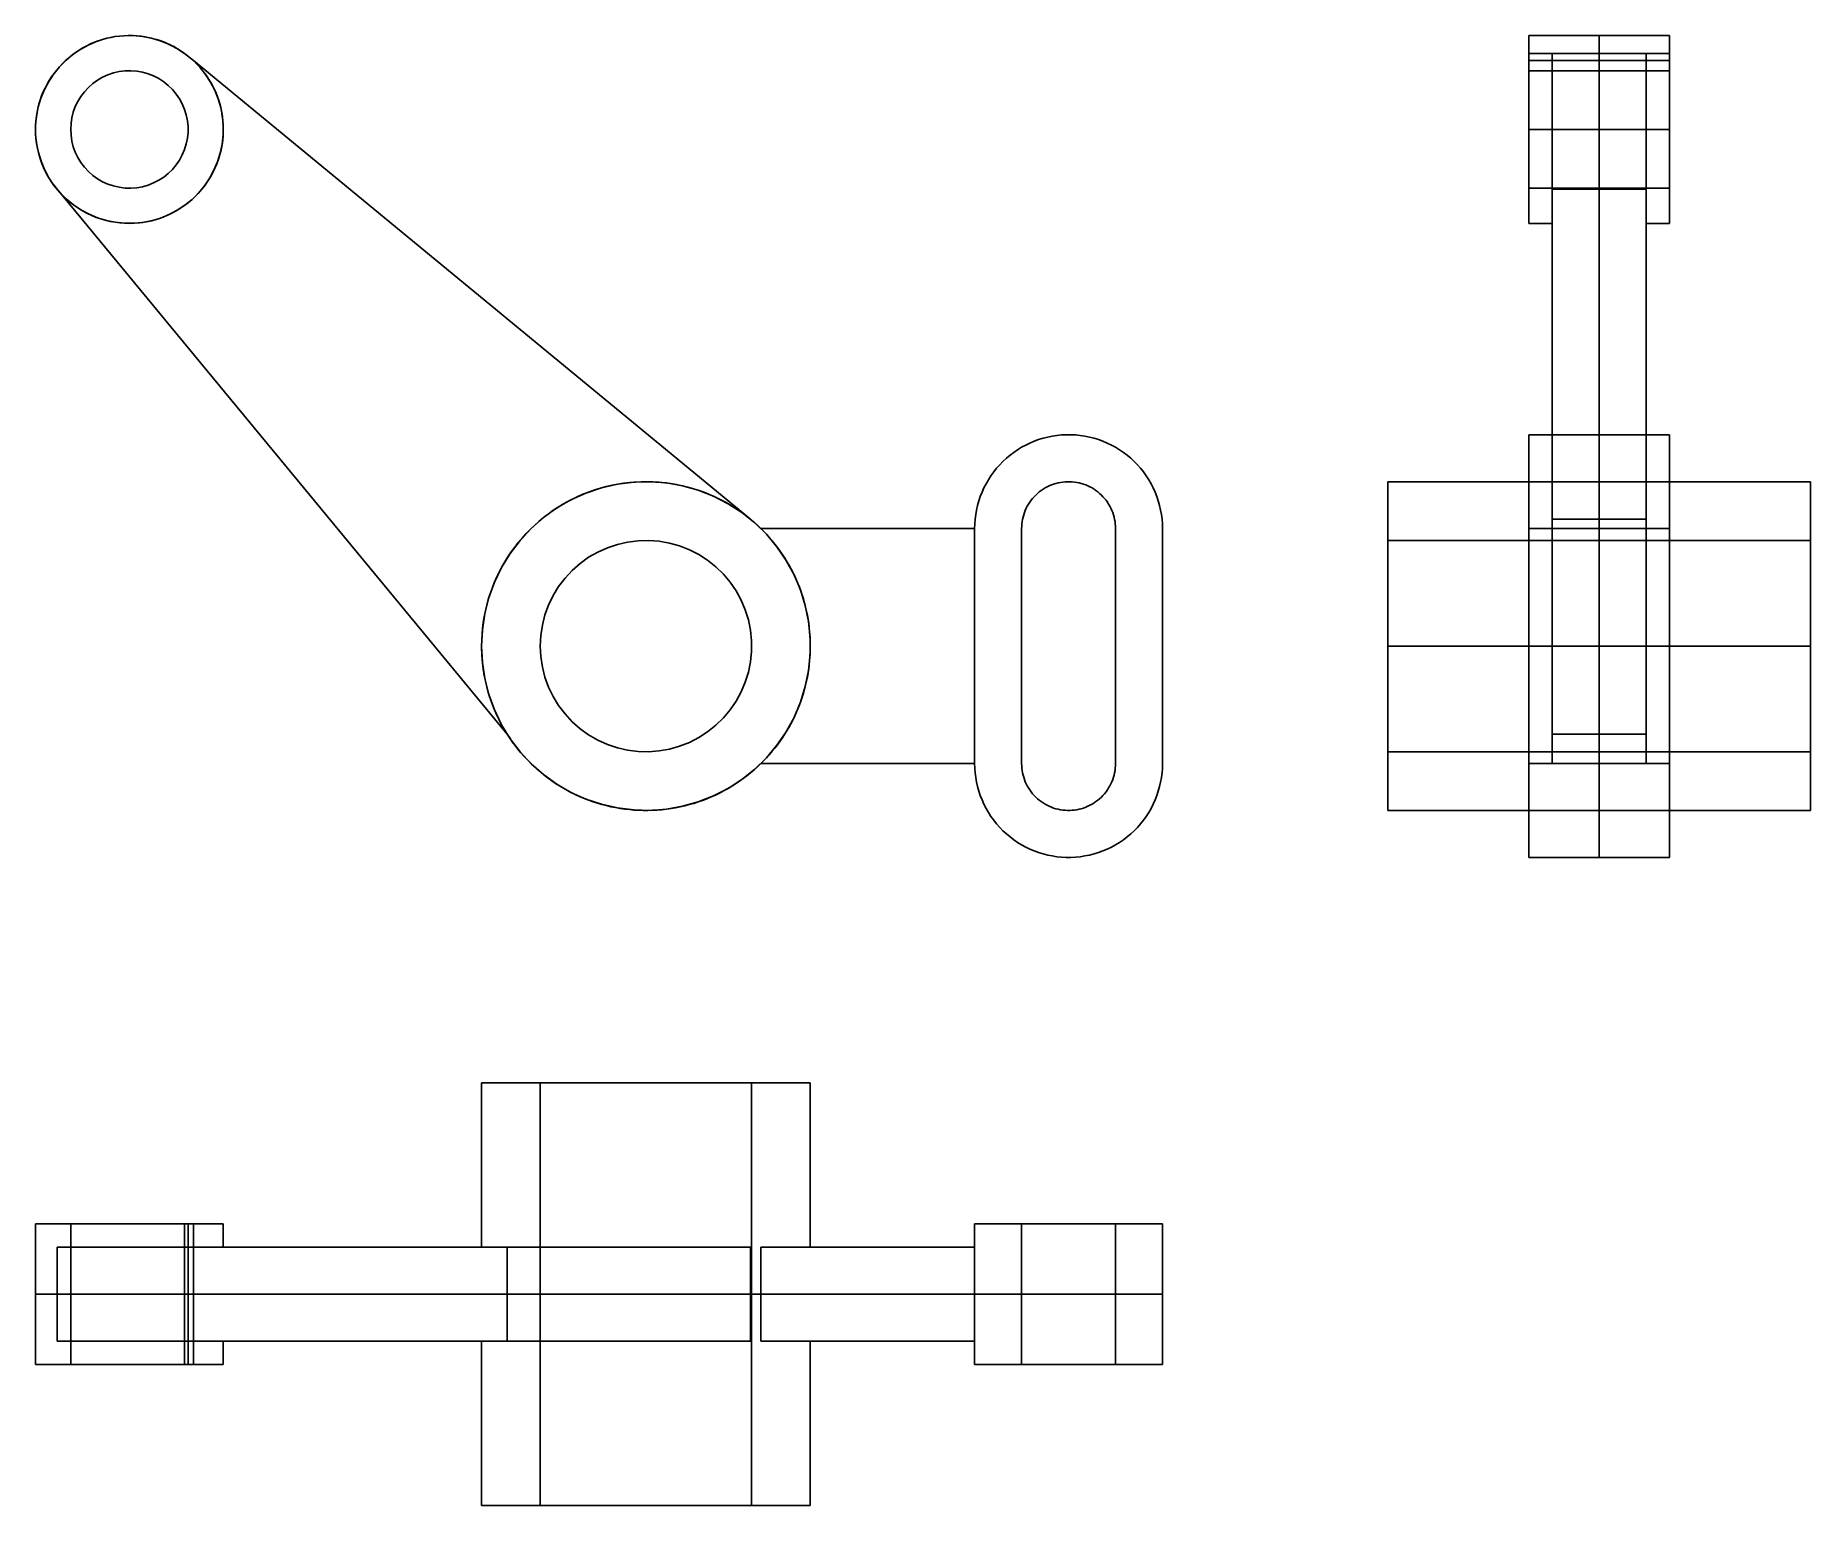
# Model space of a CAD drawing. Extents: x 0 to 2.18, y 0 to 1.81.
import ezdxf

# ---------------------------------------------------------------- set-up
doc = ezdxf.new("R2010")
doc.units = 0
doc.linetypes.add('HIDDEN', pattern=[9, 6, -3])
for name, color, linetype in [('FRONT', 7, 'CONTINUOUS'), ('FRONT_HID', 7, 'HIDDEN'), ('RIGHT', 7, 'CONTINUOUS'), ('RIGHT_HID', 7, 'HIDDEN'), ('TOP', 7, 'CONTINUOUS'), ('TOP_HID', 7, 'HIDDEN')]:
    doc.layers.add(name, color=color, linetype=linetype)

msp = doc.modelspace()

# ---------------------------------------------------------------- linework, layer by layer
at = {"layer": 'FRONT'}
for p, q in [((0.055521, 1.788989), (0.046173, 1.782671)), ((0.065441, 1.794364), (0.055521, 1.788989)), ((0.075838, 1.798745), (0.065441, 1.794364)), ((0.086614, 1.802089), (0.075838, 1.798745)), ((0.097665, 1.804365), (0.086614, 1.802089)), ((0.108885, 1.80555), (0.097665, 1.804365)), ((0.120168, 1.805634), (0.108885, 1.80555)), ((0.131404, 1.804616), (0.120168, 1.805634)), ((0.142488, 1.802505), (0.131404, 1.804616)), ((0.153312, 1.799322), (0.142488, 1.802505)), ((0.163774, 1.795096), (0.153312, 1.799322)), ((0.173773, 1.78987), (0.163774, 1.795096)), ((0.183213, 1.783691), (0.173773, 1.78987)), ((0.029546, 1.767455), (0.022426, 1.758703)), ((0.037487, 1.77547), (0.029546, 1.767455)), ((0.046173, 1.782671), (0.037487, 1.77547)), ((0.183392, 1.783561), (0.183213, 1.783691)), ((0.193932, 1.77487), (0.183213, 1.783691)), ((0.18357, 1.783431), (0.183392, 1.783561)), ((0.183747, 1.783301), (0.18357, 1.783431)), ((0.183925, 1.78317), (0.183747, 1.783301)), ((0.184102, 1.783039), (0.183925, 1.78317)), ((0.184279, 1.782908), (0.184102, 1.783039)), ((0.184456, 1.782776), (0.184279, 1.782908)), ((0.184632, 1.782644), (0.184456, 1.782776)), ((0.184808, 1.782511), (0.184632, 1.782644)), ((0.184984, 1.782378), (0.184808, 1.782511)), ((0.18516, 1.782245), (0.184984, 1.782378)), ((0.185336, 1.782112), (0.18516, 1.782245)), ((0.185511, 1.781978), (0.185336, 1.782112)), ((0.185686, 1.781844), (0.185511, 1.781978)), ((0.18586, 1.781709), (0.185686, 1.781844)), ((0.186035, 1.781574), (0.18586, 1.781709)), ((0.186209, 1.781439), (0.186035, 1.781574)), ((0.186383, 1.781304), (0.186209, 1.781439)), ((0.186557, 1.781168), (0.186383, 1.781304)), ((0.18673, 1.781032), (0.186557, 1.781168)), ((0.186903, 1.780895), (0.18673, 1.781032)), ((0.187076, 1.780758), (0.186903, 1.780895)), ((0.187249, 1.780621), (0.187076, 1.780758)), ((0.187421, 1.780484), (0.187249, 1.780621)), ((0.187593, 1.780346), (0.187421, 1.780484)), ((0.187765, 1.780208), (0.187593, 1.780346)), ((0.187937, 1.780069), (0.187765, 1.780208)), ((0.188108, 1.77993), (0.187937, 1.780069)), ((0.188279, 1.779791), (0.188108, 1.77993)), ((0.18845, 1.779652), (0.188279, 1.779791)), ((0.18862, 1.779512), (0.18845, 1.779652)), ((0.18879, 1.779372), (0.18862, 1.779512)), ((0.18896, 1.779232), (0.18879, 1.779372)), ((0.18913, 1.779091), (0.18896, 1.779232)), ((0.1893, 1.77895), (0.18913, 1.779091)), ((0.189469, 1.778808), (0.1893, 1.77895)), ((0.189638, 1.778667), (0.189469, 1.778808)), ((0.189806, 1.778525), (0.189638, 1.778667)), ((0.189975, 1.778382), (0.189806, 1.778525)), ((0.190143, 1.77824), (0.189975, 1.778382)), ((0.19031, 1.778097), (0.190143, 1.77824)), ((0.190478, 1.777953), (0.19031, 1.778097)), ((0.190645, 1.77781), (0.190478, 1.777953)), ((0.190812, 1.777666), (0.190645, 1.77781)), ((0.190979, 1.777521), (0.190812, 1.777666)), ((0.191145, 1.777377), (0.190979, 1.777521)), ((0.191312, 1.777232), (0.191145, 1.777377)), ((0.191477, 1.777087), (0.191312, 1.777232)), ((0.191643, 1.776941), (0.191477, 1.777087)), ((0.191808, 1.776795), (0.191643, 1.776941)), ((0.191973, 1.776649), (0.191808, 1.776795)), ((0.192138, 1.776502), (0.191973, 1.776649)), ((0.192303, 1.776356), (0.192138, 1.776502)), ((0.192467, 1.776208), (0.192303, 1.776356)), ((0.192631, 1.776061), (0.192467, 1.776208)), ((0.192794, 1.775913), (0.192631, 1.776061)), ((0.192958, 1.775765), (0.192794, 1.775913)), ((0.193121, 1.775617), (0.192958, 1.775765)), ((0.193284, 1.775468), (0.193121, 1.775617)), ((0.193446, 1.775319), (0.193284, 1.775468)), ((0.193608, 1.77517), (0.193446, 1.775319)), ((0.19377, 1.77502), (0.193608, 1.77517)), ((0.193932, 1.77487), (0.19377, 1.77502)), ((0.878312, 1.211647), (0.193932, 1.77487)), ((0.201811, 1.766795), (0.193932, 1.77487)), ((0.208864, 1.757988), (0.201811, 1.766795)), ((0.016194, 1.749297), (0.010911, 1.739328)), ((0.022426, 1.758703), (0.016194, 1.749297)), ((0.070421, 1.746731), (0.065031, 1.741974)), ((0.076258, 1.750928), (0.070421, 1.746731)), ((0.082484, 1.754522), (0.076258, 1.750928)), ((0.089038, 1.757479), (0.082484, 1.754522)), ((0.095852, 1.759769), (0.089038, 1.757479)), ((0.102862, 1.761369), (0.095852, 1.759769)), ((0.109995, 1.762262), (0.102862, 1.761369)), ((0.117182, 1.762442), (0.109995, 1.762262)), ((0.124351, 1.761904), (0.117182, 1.762442)), ((0.131431, 1.760656), (0.124351, 1.761904)), ((0.138352, 1.758709), (0.131431, 1.760656)), ((0.145044, 1.756082), (0.138352, 1.758709)), ((0.151442, 1.752803), (0.145044, 1.756082)), ((0.157481, 1.748902), (0.151442, 1.752803)), ((0.163102, 1.74442), (0.157481, 1.748902)), ((0.215023, 1.748535), (0.208864, 1.757988)), ((0.22023, 1.738525), (0.215023, 1.748535)), ((0.006627, 1.72889), (0.003383, 1.718084)), ((0.010911, 1.739328), (0.006627, 1.72889)), ((0.052051, 1.724838), (0.048932, 1.718361)), ((0.0558, 1.730973), (0.052051, 1.724838)), ((0.060141, 1.736704), (0.0558, 1.730973)), ((0.065031, 1.741974), (0.060141, 1.736704)), ((0.168249, 1.7394), (0.163102, 1.74442)), ((0.17287, 1.733892), (0.168249, 1.7394)), ((0.17692, 1.727952), (0.17287, 1.733892)), ((0.180358, 1.721638), (0.17692, 1.727952)), ((0.224434, 1.728055), (0.22023, 1.738525)), ((0.227595, 1.717224), (0.224434, 1.728055)), ((0.001209, 1.707013), (0.000128, 1.695782)), ((0.003383, 1.718084), (0.001209, 1.707013)), ((0.044699, 1.704638), (0.043627, 1.697529)), ((0.046473, 1.711605), (0.044699, 1.704638)), ((0.048932, 1.718361), (0.046473, 1.711605)), ((0.183151, 1.715014), (0.180358, 1.721638)), ((0.18527, 1.708144), (0.183151, 1.715014)), ((0.186694, 1.701097), (0.18527, 1.708144)), ((0.18741, 1.693943), (0.186694, 1.701097)), ((0.229684, 1.706137), (0.227595, 1.717224)), ((0.230679, 1.694898), (0.229684, 1.706137)), ((0.000128, 1.695782), (0.000148, 1.684499)), ((0.000148, 1.684499), (0.00127, 1.673273)), ((0.043627, 1.697529), (0.043269, 1.690349)), ((0.043269, 1.690349), (0.043627, 1.683168)), ((0.043627, 1.683168), (0.044699, 1.676059)), ((0.18527, 1.672554), (0.186694, 1.679601)), ((0.186694, 1.679601), (0.18741, 1.686754)), ((0.18741, 1.686754), (0.18741, 1.693943)), ((0.229364, 1.672398), (0.230572, 1.683616)), ((0.230572, 1.683616), (0.230679, 1.694898)), ((0.00127, 1.673273), (0.003483, 1.662209)), ((0.003483, 1.662209), (0.006767, 1.651415)), ((0.044699, 1.676059), (0.046473, 1.669092)), ((0.046473, 1.669092), (0.048932, 1.662337)), ((0.048932, 1.662337), (0.052051, 1.655859)), ((0.17692, 1.652745), (0.180358, 1.659059)), ((0.180358, 1.659059), (0.183151, 1.665684)), ((0.183151, 1.665684), (0.18527, 1.672554)), ((0.2237, 1.650583), (0.227066, 1.661352)), ((0.227066, 1.661352), (0.229364, 1.672398)), ((0.006767, 1.651415), (0.011089, 1.640993)), ((0.011089, 1.640993), (0.016408, 1.631042)), ((0.052051, 1.655859), (0.0558, 1.649725)), ((0.0558, 1.649725), (0.060141, 1.643994)), ((0.060141, 1.643994), (0.065031, 1.638724)), ((0.065031, 1.638724), (0.070421, 1.633967)), ((0.157481, 1.631796), (0.163102, 1.636278)), ((0.163102, 1.636278), (0.168249, 1.641298)), ((0.168249, 1.641298), (0.17287, 1.646805)), ((0.17287, 1.646805), (0.17692, 1.652745)), ((0.213903, 1.630285), (0.219298, 1.640194)), ((0.219298, 1.640194), (0.2237, 1.650583)), ((0.016408, 1.631042), (0.022673, 1.621659)), ((0.022673, 1.621659), (0.029825, 1.612933)), ((0.026439, 1.616848), (0.579448, 0.947636)), ((0.070421, 1.633967), (0.076258, 1.62977)), ((0.076258, 1.62977), (0.082484, 1.626175)), ((0.082484, 1.626175), (0.089038, 1.623218)), ((0.089038, 1.623218), (0.095852, 1.620929)), ((0.095852, 1.620929), (0.102862, 1.619329)), ((0.102862, 1.619329), (0.109995, 1.618435)), ((0.109995, 1.618435), (0.117182, 1.618256)), ((0.117182, 1.618256), (0.124351, 1.618793)), ((0.124351, 1.618793), (0.131431, 1.620041)), ((0.131431, 1.620041), (0.138352, 1.621989)), ((0.138352, 1.621989), (0.145044, 1.624615)), ((0.145044, 1.624615), (0.151442, 1.627895)), ((0.151442, 1.627895), (0.157481, 1.631796)), ((0.200347, 1.612279), (0.207566, 1.62095)), ((0.207566, 1.62095), (0.213903, 1.630285)), ((0.029825, 1.612933), (0.037795, 1.604947)), ((0.037795, 1.604947), (0.046507, 1.597777)), ((0.046507, 1.597777), (0.055877, 1.591493)), ((0.174131, 1.591039), (0.18355, 1.597252)), ((0.18355, 1.597252), (0.192316, 1.604354)), ((0.192316, 1.604354), (0.200347, 1.612279)), ((0.055877, 1.591493), (0.065817, 1.586153)), ((0.065817, 1.586153), (0.07623, 1.581811)), ((0.07623, 1.581811), (0.087018, 1.578505)), ((0.087018, 1.578505), (0.098077, 1.57627)), ((0.098077, 1.57627), (0.109301, 1.575125)), ((0.109301, 1.575125), (0.120584, 1.575081)), ((0.120584, 1.575081), (0.131817, 1.57614)), ((0.131817, 1.57614), (0.142892, 1.578291)), ((0.142892, 1.578291), (0.153705, 1.581513)), ((0.153705, 1.581513), (0.164151, 1.585776)), ((0.164151, 1.585776), (0.174131, 1.591039)), ((1.232482, 1.30934), (1.227076, 1.307373)), ((1.23798, 1.311036), (1.232482, 1.30934)), ((1.243555, 1.312456), (1.23798, 1.311036)), ((1.249194, 1.313596), (1.243555, 1.312456)), ((1.254883, 1.314453), (1.249194, 1.313596)), ((1.260608, 1.315026), (1.254883, 1.314453)), ((1.266354, 1.315313), (1.260608, 1.315026)), ((1.272107, 1.315313), (1.266354, 1.315313)), ((1.277853, 1.315026), (1.272107, 1.315313)), ((1.283578, 1.314453), (1.277853, 1.315026)), ((1.289267, 1.313596), (1.283578, 1.314453)), ((1.294906, 1.312456), (1.289267, 1.313596)), ((1.300481, 1.311036), (1.294906, 1.312456)), ((1.305979, 1.30934), (1.300481, 1.311036)), ((1.311385, 1.307373), (1.305979, 1.30934)), ((1.197289, 1.290175), (1.192882, 1.286477)), ((1.201875, 1.293649), (1.197289, 1.290175)), ((1.206629, 1.29689), (1.201875, 1.293649)), ((1.211538, 1.29989), (1.206629, 1.29689)), ((1.216591, 1.302642), (1.211538, 1.29989)), ((1.221774, 1.305138), (1.216591, 1.302642)), ((1.227076, 1.307373), (1.221774, 1.305138)), ((1.316687, 1.305138), (1.311385, 1.307373)), ((1.32187, 1.302642), (1.316687, 1.305138)), ((1.326923, 1.29989), (1.32187, 1.302642)), ((1.331832, 1.29689), (1.326923, 1.29989)), ((1.336585, 1.293649), (1.331832, 1.29689)), ((1.341172, 1.290175), (1.336585, 1.293649)), ((1.345579, 1.286477), (1.341172, 1.290175)), ((1.173895, 1.264963), (1.170774, 1.26013)), ((1.177254, 1.269634), (1.173895, 1.264963)), ((1.180841, 1.274132), (1.177254, 1.269634)), ((1.184647, 1.278446), (1.180841, 1.274132)), ((1.188665, 1.282564), (1.184647, 1.278446)), ((1.192882, 1.286477), (1.188665, 1.282564)), ((1.349796, 1.282564), (1.345579, 1.286477)), ((1.353813, 1.278446), (1.349796, 1.282564)), ((1.35762, 1.274132), (1.353813, 1.278446)), ((1.361207, 1.269634), (1.35762, 1.274132)), ((1.364566, 1.264963), (1.361207, 1.269634)), ((1.367687, 1.26013), (1.364566, 1.264963)), ((0.676229, 1.243698), (0.65788, 1.235419)), ((0.695311, 1.250109), (0.676229, 1.243698)), ((0.714936, 1.254589), (0.695311, 1.250109)), ((0.73491, 1.257092), (0.714936, 1.254589)), ((0.755034, 1.257594), (0.73491, 1.257092)), ((0.775107, 1.256089), (0.755034, 1.257594)), ((0.794932, 1.252594), (0.775107, 1.256089)), ((0.814309, 1.247142), (0.794932, 1.252594)), ((0.833048, 1.239787), (0.814309, 1.247142)), ((1.162906, 1.244784), (1.160804, 1.239428)), ((1.165272, 1.250028), (1.162906, 1.244784)), ((1.167897, 1.255147), (1.165272, 1.250028)), ((1.170774, 1.26013), (1.167897, 1.255147)), ((1.231056, 1.243221), (1.228947, 1.241264)), ((1.23326, 1.24507), (1.231056, 1.243221)), ((1.235553, 1.246807), (1.23326, 1.24507)), ((1.23793, 1.248427), (1.235553, 1.246807)), ((1.240384, 1.249927), (1.23793, 1.248427)), ((1.242911, 1.251303), (1.240384, 1.249927)), ((1.245502, 1.252551), (1.242911, 1.251303)), ((1.248153, 1.253668), (1.245502, 1.252551)), ((1.250856, 1.254652), (1.248153, 1.253668)), ((1.253605, 1.2555), (1.250856, 1.254652)), ((1.256393, 1.25621), (1.253605, 1.2555)), ((1.259212, 1.25678), (1.256393, 1.25621)), ((1.262057, 1.257209), (1.259212, 1.25678)), ((1.264919, 1.257495), (1.262057, 1.257209)), ((1.267792, 1.257639), (1.264919, 1.257495)), ((1.270669, 1.257639), (1.267792, 1.257639)), ((1.273542, 1.257495), (1.270669, 1.257639)), ((1.276404, 1.257209), (1.273542, 1.257495)), ((1.279249, 1.25678), (1.276404, 1.257209)), ((1.282068, 1.25621), (1.279249, 1.25678)), ((1.284856, 1.2555), (1.282068, 1.25621)), ((1.287605, 1.254652), (1.284856, 1.2555)), ((1.290308, 1.253668), (1.287605, 1.254652)), ((1.292958, 1.252551), (1.290308, 1.253668)), ((1.29555, 1.251303), (1.292958, 1.252551)), ((1.298077, 1.249927), (1.29555, 1.251303)), ((1.300531, 1.248427), (1.298077, 1.249927)), ((1.302908, 1.246807), (1.300531, 1.248427)), ((1.305201, 1.24507), (1.302908, 1.246807)), ((1.307405, 1.243221), (1.305201, 1.24507)), ((1.309513, 1.241264), (1.307405, 1.243221)), ((1.370564, 1.255147), (1.367687, 1.26013)), ((1.373188, 1.250028), (1.370564, 1.255147)), ((1.375555, 1.244784), (1.373188, 1.250028)), ((1.377656, 1.239428), (1.375555, 1.244784)), ((0.640447, 1.225354), (0.624103, 1.213603)), ((0.65788, 1.235419), (0.640447, 1.225354)), ((0.850961, 1.230604), (0.833048, 1.239787)), ((0.867871, 1.219682), (0.850961, 1.230604)), ((1.156134, 1.222827), (1.155135, 1.217161)), ((1.157414, 1.228436), (1.156134, 1.222827)), ((1.158972, 1.233974), (1.157414, 1.228436)), ((1.160804, 1.239428), (1.158972, 1.233974)), ((1.216068, 1.222374), (1.215017, 1.219696)), ((1.217251, 1.224996), (1.216068, 1.222374)), ((1.218564, 1.227556), (1.217251, 1.224996)), ((1.220002, 1.230047), (1.218564, 1.227556)), ((1.221563, 1.232463), (1.220002, 1.230047)), ((1.223242, 1.234799), (1.221563, 1.232463)), ((1.225036, 1.237048), (1.223242, 1.234799)), ((1.226939, 1.239205), (1.225036, 1.237048)), ((1.228947, 1.241264), (1.226939, 1.239205)), ((1.311522, 1.239205), (1.309513, 1.241264)), ((1.313425, 1.237048), (1.311522, 1.239205)), ((1.315219, 1.234799), (1.313425, 1.237048)), ((1.316898, 1.232463), (1.315219, 1.234799)), ((1.318459, 1.230047), (1.316898, 1.232463)), ((1.319897, 1.227556), (1.318459, 1.230047)), ((1.321209, 1.224996), (1.319897, 1.227556)), ((1.322392, 1.222374), (1.321209, 1.224996)), ((1.323443, 1.219696), (1.322392, 1.222374)), ((1.379489, 1.233974), (1.377656, 1.239428)), ((1.381047, 1.228436), (1.379489, 1.233974)), ((1.382327, 1.222827), (1.381047, 1.228436)), ((1.383326, 1.217161), (1.382327, 1.222827)), ((0.609009, 1.200283), (0.595318, 1.185527)), ((0.624103, 1.213603), (0.609009, 1.200283)), ((0.883609, 1.207131), (0.867871, 1.219682)), ((0.89802, 1.193076), (0.883609, 1.207131)), ((1.153846, 1.199964), (0.891316, 1.199964)), ((1.153989, 1.205716), (1.153846, 1.199964)), ((1.153846, 1.199964), (1.153846, 0.911503)), ((1.154419, 1.211453), (1.153989, 1.205716)), ((1.155135, 1.217161), (1.154419, 1.211453)), ((1.21161, 1.20284), (1.211538, 1.199964)), ((1.211538, 1.199964), (1.211538, 0.911503)), ((1.211825, 1.205708), (1.21161, 1.20284)), ((1.212182, 1.208563), (1.211825, 1.205708)), ((1.212682, 1.211396), (1.212182, 1.208563)), ((1.213322, 1.2142), (1.212682, 1.211396)), ((1.214101, 1.216969), (1.213322, 1.2142)), ((1.215017, 1.219696), (1.214101, 1.216969)), ((1.32436, 1.216969), (1.323443, 1.219696)), ((1.325139, 1.2142), (1.32436, 1.216969)), ((1.325779, 1.211396), (1.325139, 1.2142)), ((1.326278, 1.208563), (1.325779, 1.211396)), ((1.326636, 1.205708), (1.326278, 1.208563)), ((1.326851, 1.20284), (1.326636, 1.205708)), ((1.326923, 1.199964), (1.326851, 1.20284)), ((1.326923, 0.911503), (1.326923, 1.199964)), ((1.384042, 1.211453), (1.383326, 1.217161)), ((1.384472, 1.205716), (1.384042, 1.211453)), ((1.384615, 1.199964), (1.384472, 1.205716)), ((1.384615, 0.911503), (1.384615, 1.199964)), ((0.595318, 1.185527), (0.583163, 1.169481)), ((0.714842, 1.180689), (0.702576, 1.176568)), ((0.727459, 1.183569), (0.714842, 1.180689)), ((0.740299, 1.185178), (0.727459, 1.183569)), ((0.753236, 1.185501), (0.740299, 1.185178)), ((0.76614, 1.184534), (0.753236, 1.185501)), ((0.778885, 1.182287), (0.76614, 1.184534)), ((0.791342, 1.178782), (0.778885, 1.182287)), ((0.803388, 1.174054), (0.791342, 1.178782)), ((0.910959, 1.177655), (0.89802, 1.193076)), ((0.922299, 1.161023), (0.910959, 1.177655)), ((0.583163, 1.169481), (0.572666, 1.152304)), ((0.669066, 1.157221), (0.659363, 1.148658)), ((0.679573, 1.164775), (0.669066, 1.157221)), ((0.69078, 1.171246), (0.679573, 1.164775)), ((0.702576, 1.176568), (0.69078, 1.171246)), ((0.814903, 1.16815), (0.803388, 1.174054)), ((0.825774, 1.161129), (0.814903, 1.16815)), ((0.835892, 1.153061), (0.825774, 1.161129)), ((0.931926, 1.143345), (0.922299, 1.161023)), ((0.563932, 1.134167), (0.557047, 1.115251)), ((0.572666, 1.152304), (0.563932, 1.134167)), ((0.650561, 1.139172), (0.642747, 1.128857)), ((0.659363, 1.148658), (0.650561, 1.139172)), ((0.845155, 1.144025), (0.835892, 1.153061)), ((0.853474, 1.134112), (0.845155, 1.144025)), ((0.860763, 1.12342), (0.853474, 1.134112)), ((0.939745, 1.124795), (0.931926, 1.143345)), ((0.557047, 1.115251), (0.55208, 1.095744)), ((0.636, 1.117814), (0.630385, 1.106155)), ((0.642747, 1.128857), (0.636, 1.117814)), ((0.866952, 1.112055), (0.860763, 1.12342)), ((0.945679, 1.105559), (0.939745, 1.124795)), ((0.55208, 1.095744), (0.54908, 1.075838)), ((0.625959, 1.093995), (0.622766, 1.081454)), ((0.630385, 1.106155), (0.625959, 1.093995)), ((0.871979, 1.10013), (0.866952, 1.112055)), ((0.875793, 1.087764), (0.871979, 1.10013)), ((0.949667, 1.085828), (0.945679, 1.105559)), ((0.54908, 1.075838), (0.548077, 1.055733)), ((0.620837, 1.068658), (0.620192, 1.055733)), ((0.622766, 1.081454), (0.620837, 1.068658)), ((0.878357, 1.07508), (0.875793, 1.087764)), ((0.879646, 1.062204), (0.878357, 1.07508)), ((0.951672, 1.065798), (0.949667, 1.085828)), ((0.548085, 1.053923), (0.548077, 1.055733)), ((0.548077, 1.055733), (0.54908, 1.035628)), ((0.548109, 1.052112), (0.548085, 1.053923)), ((0.54815, 1.050302), (0.548109, 1.052112)), ((0.548206, 1.048492), (0.54815, 1.050302)), ((0.548279, 1.046683), (0.548206, 1.048492)), ((0.620192, 1.055733), (0.620837, 1.042809)), ((0.878357, 1.036387), (0.879646, 1.049263)), ((0.879646, 1.049263), (0.879646, 1.062204)), ((0.951672, 1.045668), (0.951672, 1.065798)), ((0.548369, 1.044875), (0.548279, 1.046683)), ((0.548474, 1.043067), (0.548369, 1.044875)), ((0.548596, 1.041261), (0.548474, 1.043067)), ((0.548734, 1.039456), (0.548596, 1.041261)), ((0.548888, 1.037651), (0.548734, 1.039456)), ((0.549058, 1.035849), (0.548888, 1.037651)), ((0.549244, 1.034048), (0.549058, 1.035849)), ((0.54908, 1.035628), (0.55208, 1.015723)), ((0.549447, 1.032249), (0.549244, 1.034048)), ((0.549666, 1.030451), (0.549447, 1.032249)), ((0.5499, 1.028656), (0.549666, 1.030451)), ((0.550151, 1.026863), (0.5499, 1.028656)), ((0.550418, 1.025072), (0.550151, 1.026863)), ((0.550701, 1.023284), (0.550418, 1.025072)), ((0.620837, 1.042809), (0.622766, 1.030012)), ((0.622766, 1.030012), (0.625959, 1.017472)), ((0.875793, 1.023702), (0.878357, 1.036387)), ((0.945679, 1.005907), (0.949667, 1.025638)), ((0.949667, 1.025638), (0.951672, 1.045668)), ((0.551, 1.021498), (0.550701, 1.023284)), ((0.551315, 1.019715), (0.551, 1.021498)), ((0.551646, 1.017935), (0.551315, 1.019715)), ((0.551993, 1.016158), (0.551646, 1.017935)), ((0.552356, 1.014384), (0.551993, 1.016158)), ((0.55208, 1.015723), (0.557047, 0.996215)), ((0.552734, 1.012613), (0.552356, 1.014384)), ((0.553129, 1.010846), (0.552734, 1.012613)), ((0.553539, 1.009083), (0.553129, 1.010846)), ((0.553966, 1.007323), (0.553539, 1.009083)), ((0.554407, 1.005567), (0.553966, 1.007323)), ((0.554865, 1.003815), (0.554407, 1.005567)), ((0.555339, 1.002068), (0.554865, 1.003815)), ((0.625959, 1.017472), (0.630385, 1.005312)), ((0.630385, 1.005312), (0.636, 0.993652)), ((0.866952, 0.999412), (0.871979, 1.011337)), ((0.871979, 1.011337), (0.875793, 1.023702)), ((0.939745, 0.986672), (0.945679, 1.005907)), ((0.555828, 1.000324), (0.555339, 1.002068)), ((0.556332, 0.998585), (0.555828, 1.000324)), ((0.556852, 0.996851), (0.556332, 0.998585)), ((0.557388, 0.995122), (0.556852, 0.996851)), ((0.557047, 0.996215), (0.563932, 0.977299)), ((0.557939, 0.993397), (0.557388, 0.995122)), ((0.558506, 0.991677), (0.557939, 0.993397)), ((0.559088, 0.989963), (0.558506, 0.991677)), ((0.559686, 0.988254), (0.559088, 0.989963)), ((0.560298, 0.98655), (0.559686, 0.988254)), ((0.560926, 0.984852), (0.560298, 0.98655)), ((0.561569, 0.983159), (0.560926, 0.984852)), ((0.562228, 0.981472), (0.561569, 0.983159)), ((0.562901, 0.979792), (0.562228, 0.981472)), ((0.636, 0.993652), (0.642747, 0.98261)), ((0.642747, 0.98261), (0.650561, 0.972295)), ((0.853474, 0.977355), (0.860763, 0.988047)), ((0.860763, 0.988047), (0.866952, 0.999412)), ((0.931926, 0.968122), (0.939745, 0.986672)), ((0.56359, 0.978117), (0.562901, 0.979792)), ((0.564293, 0.976449), (0.56359, 0.978117)), ((0.563932, 0.977299), (0.572666, 0.959163)), ((0.565012, 0.974787), (0.564293, 0.976449)), ((0.565745, 0.973131), (0.565012, 0.974787)), ((0.566493, 0.971482), (0.565745, 0.973131)), ((0.567256, 0.96984), (0.566493, 0.971482)), ((0.568033, 0.968205), (0.567256, 0.96984)), ((0.568825, 0.966577), (0.568033, 0.968205)), ((0.569632, 0.964956), (0.568825, 0.966577)), ((0.570453, 0.963342), (0.569632, 0.964956)), ((0.571289, 0.961736), (0.570453, 0.963342)), ((0.572139, 0.960138), (0.571289, 0.961736)), ((0.573003, 0.958547), (0.572139, 0.960138)), ((0.650561, 0.972295), (0.659363, 0.962808)), ((0.659363, 0.962808), (0.669066, 0.954246)), ((0.835892, 0.958406), (0.845155, 0.967442)), ((0.845155, 0.967442), (0.853474, 0.977355)), ((0.922299, 0.950444), (0.931926, 0.968122)), ((0.572666, 0.959163), (0.583163, 0.941986)), ((0.573882, 0.956963), (0.573003, 0.958547)), ((0.574775, 0.955388), (0.573882, 0.956963)), ((0.575682, 0.953821), (0.574775, 0.955388)), ((0.576602, 0.952262), (0.575682, 0.953821)), ((0.577537, 0.950711), (0.576602, 0.952262)), ((0.578486, 0.949169), (0.577537, 0.950711)), ((0.579448, 0.947636), (0.578486, 0.949169)), ((0.583163, 0.941986), (0.595318, 0.92594)), ((0.669066, 0.954246), (0.679573, 0.946692)), ((0.679573, 0.946692), (0.69078, 0.940221)), ((0.69078, 0.940221), (0.702576, 0.934899)), ((0.803388, 0.937413), (0.814903, 0.943317)), ((0.814903, 0.943317), (0.825774, 0.950338)), ((0.825774, 0.950338), (0.835892, 0.958406)), ((0.910959, 0.933811), (0.922299, 0.950444)), ((0.595318, 0.92594), (0.609009, 0.911183)), ((0.702576, 0.934899), (0.714842, 0.930777)), ((0.714842, 0.930777), (0.727459, 0.927898)), ((0.727459, 0.927898), (0.740299, 0.926289)), ((0.740299, 0.926289), (0.753236, 0.925966)), ((0.753236, 0.925966), (0.76614, 0.926933)), ((0.76614, 0.926933), (0.778885, 0.92918)), ((0.778885, 0.92918), (0.791342, 0.932685)), ((0.791342, 0.932685), (0.803388, 0.937413)), ((0.883609, 0.904335), (0.89802, 0.918391)), ((0.89802, 0.918391), (0.910959, 0.933811)), ((0.609009, 0.911183), (0.624103, 0.897864)), ((0.624103, 0.897864), (0.640447, 0.886113)), ((0.867871, 0.891784), (0.883609, 0.904335)), ((0.891316, 0.911503), (1.153846, 0.911503)), ((1.153846, 0.911503), (1.153989, 0.905751)), ((1.153989, 0.905751), (1.154419, 0.900014)), ((1.154419, 0.900014), (1.155135, 0.894305)), ((1.155135, 0.894305), (1.156134, 0.88864)), ((1.211538, 0.911503), (1.21161, 0.908627)), ((1.21161, 0.908627), (1.211825, 0.905758)), ((1.211825, 0.905758), (1.212182, 0.902904)), ((1.212182, 0.902904), (1.212682, 0.900071)), ((1.212682, 0.900071), (1.213322, 0.897267)), ((1.213322, 0.897267), (1.214101, 0.894497)), ((1.214101, 0.894497), (1.215017, 0.891771)), ((1.323443, 0.891771), (1.32436, 0.894497)), ((1.32436, 0.894497), (1.325139, 0.897267)), ((1.325139, 0.897267), (1.325779, 0.900071)), ((1.325779, 0.900071), (1.326278, 0.902904)), ((1.326278, 0.902904), (1.326636, 0.905758)), ((1.326636, 0.905758), (1.326851, 0.908627)), ((1.326851, 0.908627), (1.326923, 0.911503)), ((1.382327, 0.88864), (1.383326, 0.894305)), ((1.383326, 0.894305), (1.384042, 0.900014)), ((1.384042, 0.900014), (1.384472, 0.905751)), ((1.384472, 0.905751), (1.384615, 0.911503)), ((0.640447, 0.886113), (0.65788, 0.876048)), ((0.65788, 0.876048), (0.676229, 0.867768)), ((0.833048, 0.871679), (0.850961, 0.880863)), ((0.850961, 0.880863), (0.867871, 0.891784)), ((1.156134, 0.88864), (1.157414, 0.883031)), ((1.157414, 0.883031), (1.158972, 0.877492)), ((1.158972, 0.877492), (1.160804, 0.872039)), ((1.215017, 0.891771), (1.216068, 0.889093)), ((1.216068, 0.889093), (1.217251, 0.886471)), ((1.217251, 0.886471), (1.218564, 0.883911)), ((1.218564, 0.883911), (1.220002, 0.88142)), ((1.220002, 0.88142), (1.221563, 0.879003)), ((1.221563, 0.879003), (1.223242, 0.876668)), ((1.223242, 0.876668), (1.225036, 0.874419)), ((1.225036, 0.874419), (1.226939, 0.872262)), ((1.311522, 0.872262), (1.313425, 0.874419)), ((1.313425, 0.874419), (1.315219, 0.876668)), ((1.315219, 0.876668), (1.316898, 0.879003)), ((1.316898, 0.879003), (1.318459, 0.88142)), ((1.318459, 0.88142), (1.319897, 0.883911)), ((1.319897, 0.883911), (1.321209, 0.886471)), ((1.321209, 0.886471), (1.322392, 0.889093)), ((1.322392, 0.889093), (1.323443, 0.891771)), ((1.377656, 0.872039), (1.379489, 0.877492)), ((1.379489, 0.877492), (1.381047, 0.883031)), ((1.381047, 0.883031), (1.382327, 0.88864)), ((0.676229, 0.867768), (0.695311, 0.861357)), ((0.695311, 0.861357), (0.714936, 0.856878)), ((0.714936, 0.856878), (0.73491, 0.854375)), ((0.73491, 0.854375), (0.755034, 0.853873)), ((0.755034, 0.853873), (0.775107, 0.855377)), ((0.775107, 0.855377), (0.794932, 0.858873)), ((0.794932, 0.858873), (0.814309, 0.864325)), ((0.814309, 0.864325), (0.833048, 0.871679)), ((1.160804, 0.872039), (1.162906, 0.866683)), ((1.162906, 0.866683), (1.165272, 0.861439)), ((1.165272, 0.861439), (1.167897, 0.856319)), ((1.167897, 0.856319), (1.170774, 0.851337)), ((1.170774, 0.851337), (1.173895, 0.846504)), ((1.226939, 0.872262), (1.228947, 0.870203)), ((1.228947, 0.870203), (1.231056, 0.868246)), ((1.231056, 0.868246), (1.23326, 0.866397)), ((1.23326, 0.866397), (1.235553, 0.86466)), ((1.235553, 0.86466), (1.23793, 0.86304)), ((1.23793, 0.86304), (1.240384, 0.86154)), ((1.240384, 0.86154), (1.242911, 0.860164)), ((1.242911, 0.860164), (1.245502, 0.858916)), ((1.245502, 0.858916), (1.248153, 0.857798)), ((1.248153, 0.857798), (1.250856, 0.856814)), ((1.250856, 0.856814), (1.253605, 0.855967)), ((1.253605, 0.855967), (1.256393, 0.855257)), ((1.256393, 0.855257), (1.259212, 0.854687)), ((1.259212, 0.854687), (1.262057, 0.854258)), ((1.262057, 0.854258), (1.264919, 0.853972)), ((1.264919, 0.853972), (1.267792, 0.853828)), ((1.267792, 0.853828), (1.270669, 0.853828)), ((1.270669, 0.853828), (1.273542, 0.853972)), ((1.273542, 0.853972), (1.276404, 0.854258)), ((1.276404, 0.854258), (1.279249, 0.854687)), ((1.279249, 0.854687), (1.282068, 0.855257)), ((1.282068, 0.855257), (1.284856, 0.855967)), ((1.284856, 0.855967), (1.287605, 0.856814)), ((1.287605, 0.856814), (1.290308, 0.857798)), ((1.290308, 0.857798), (1.292958, 0.858916)), ((1.292958, 0.858916), (1.29555, 0.860164)), ((1.29555, 0.860164), (1.298077, 0.86154)), ((1.298077, 0.86154), (1.300531, 0.86304)), ((1.300531, 0.86304), (1.302908, 0.86466)), ((1.302908, 0.86466), (1.305201, 0.866397)), ((1.305201, 0.866397), (1.307405, 0.868246)), ((1.307405, 0.868246), (1.309513, 0.870203)), ((1.309513, 0.870203), (1.311522, 0.872262)), ((1.364566, 0.846504), (1.367687, 0.851337)), ((1.367687, 0.851337), (1.370564, 0.856319)), ((1.370564, 0.856319), (1.373188, 0.861439)), ((1.373188, 0.861439), (1.375555, 0.866683)), ((1.375555, 0.866683), (1.377656, 0.872039)), ((1.173895, 0.846504), (1.177254, 0.841833)), ((1.177254, 0.841833), (1.180841, 0.837335)), ((1.180841, 0.837335), (1.184647, 0.833021)), ((1.184647, 0.833021), (1.188665, 0.828903)), ((1.188665, 0.828903), (1.192882, 0.824989)), ((1.345579, 0.824989), (1.349796, 0.828903)), ((1.349796, 0.828903), (1.353813, 0.833021)), ((1.353813, 0.833021), (1.35762, 0.837335)), ((1.35762, 0.837335), (1.361207, 0.841833)), ((1.361207, 0.841833), (1.364566, 0.846504)), ((1.192882, 0.824989), (1.197289, 0.821291)), ((1.197289, 0.821291), (1.201875, 0.817817)), ((1.201875, 0.817817), (1.206629, 0.814577)), ((1.206629, 0.814577), (1.211538, 0.811577)), ((1.211538, 0.811577), (1.216591, 0.808825)), ((1.216591, 0.808825), (1.221774, 0.806329)), ((1.316687, 0.806329), (1.32187, 0.808825)), ((1.32187, 0.808825), (1.326923, 0.811577)), ((1.326923, 0.811577), (1.331832, 0.814577)), ((1.331832, 0.814577), (1.336585, 0.817817)), ((1.336585, 0.817817), (1.341172, 0.821291)), ((1.341172, 0.821291), (1.345579, 0.824989)), ((1.221774, 0.806329), (1.227076, 0.804094)), ((1.227076, 0.804094), (1.232482, 0.802126)), ((1.232482, 0.802126), (1.23798, 0.800431)), ((1.23798, 0.800431), (1.243555, 0.799011)), ((1.243555, 0.799011), (1.249194, 0.797871)), ((1.249194, 0.797871), (1.254883, 0.797013)), ((1.254883, 0.797013), (1.260608, 0.796441)), ((1.260608, 0.796441), (1.266354, 0.796154)), ((1.266354, 0.796154), (1.272107, 0.796154)), ((1.272107, 0.796154), (1.277853, 0.796441)), ((1.277853, 0.796441), (1.283578, 0.797013)), ((1.283578, 0.797013), (1.289267, 0.797871)), ((1.289267, 0.797871), (1.294906, 0.799011)), ((1.294906, 0.799011), (1.300481, 0.800431)), ((1.300481, 0.800431), (1.305979, 0.802126)), ((1.305979, 0.802126), (1.311385, 0.804094)), ((1.311385, 0.804094), (1.316687, 0.806329))]:
    msp.add_line(p, q, dxfattribs=at)
at = {"layer": 'FRONT_HID', "linetype": 'HIDDEN'}
for p, q in [((0.055521, 1.788989), (0.046173, 1.782671)), ((0.058218, 1.790576), (0.053682, 1.78785)), ((0.065441, 1.794364), (0.055521, 1.788989)), ((0.062873, 1.793092), (0.058218, 1.790576)), ((0.06764, 1.795392), (0.062873, 1.793092)), ((0.075838, 1.798745), (0.065441, 1.794364)), ((0.072507, 1.797471), (0.06764, 1.795392)), ((0.077464, 1.799324), (0.072507, 1.797471)), ((0.086614, 1.802089), (0.075838, 1.798745)), ((0.082501, 1.800948), (0.077464, 1.799324)), ((0.087607, 1.80234), (0.082501, 1.800948)), ((0.097665, 1.804365), (0.086614, 1.802089)), ((0.092771, 1.803496), (0.087607, 1.80234)), ((0.097983, 1.804414), (0.092771, 1.803496)), ((0.108885, 1.80555), (0.097665, 1.804365)), ((0.103232, 1.805092), (0.097983, 1.804414)), ((0.108506, 1.805528), (0.103232, 1.805092)), ((0.113795, 1.805722), (0.108506, 1.805528)), ((0.120168, 1.805634), (0.108885, 1.80555)), ((0.119087, 1.805674), (0.113795, 1.805722)), ((0.124371, 1.805383), (0.119087, 1.805674)), ((0.131404, 1.804616), (0.120168, 1.805634)), ((0.129636, 1.80485), (0.124371, 1.805383)), ((0.134871, 1.804076), (0.129636, 1.80485)), ((0.142488, 1.802505), (0.131404, 1.804616)), ((0.140066, 1.803063), (0.134871, 1.804076)), ((0.145208, 1.801812), (0.140066, 1.803063)), ((0.153312, 1.799322), (0.142488, 1.802505)), ((0.150288, 1.800328), (0.145208, 1.801812)), ((0.155294, 1.798611), (0.150288, 1.800328)), ((0.163774, 1.795096), (0.153312, 1.799322)), ((0.160216, 1.796668), (0.155294, 1.798611)), ((0.165044, 1.7945), (0.160216, 1.796668)), ((0.173773, 1.78987), (0.163774, 1.795096)), ((0.169768, 1.792113), (0.165044, 1.7945)), ((0.174377, 1.789513), (0.169768, 1.792113)), ((0.183213, 1.783691), (0.173773, 1.78987)), ((0.178862, 1.786703), (0.174377, 1.789513)), ((0.029546, 1.767455), (0.022426, 1.758703)), ((0.029507, 1.767412), (0.026064, 1.763393)), ((0.033131, 1.771269), (0.029507, 1.767412)), ((0.037487, 1.77547), (0.029546, 1.767455)), ((0.036928, 1.774955), (0.033131, 1.771269)), ((0.04089, 1.778464), (0.036928, 1.774955)), ((0.046173, 1.782671), (0.037487, 1.77547)), ((0.045009, 1.781787), (0.04089, 1.778464)), ((0.049276, 1.784918), (0.045009, 1.781787)), ((0.053682, 1.78785), (0.049276, 1.784918)), ((0.183213, 1.783691), (0.178862, 1.786703)), ((0.183392, 1.783561), (0.183213, 1.783691)), ((0.183213, 1.783691), (0.193932, 1.77487)), ((0.193932, 1.77487), (0.183213, 1.783691)), ((0.183213, 1.783691), (0.193932, 1.77487)), ((0.183392, 1.783561), (0.183213, 1.783691)), ((0.18357, 1.783431), (0.183392, 1.783561)), ((0.18357, 1.783431), (0.183392, 1.783561)), ((0.183747, 1.783301), (0.18357, 1.783431)), ((0.183747, 1.783301), (0.18357, 1.783431)), ((0.183925, 1.78317), (0.183747, 1.783301)), ((0.183925, 1.78317), (0.183747, 1.783301)), ((0.184102, 1.783039), (0.183925, 1.78317)), ((0.184102, 1.783039), (0.183925, 1.78317)), ((0.184279, 1.782908), (0.184102, 1.783039)), ((0.184279, 1.782908), (0.184102, 1.783039)), ((0.184456, 1.782776), (0.184279, 1.782908)), ((0.184456, 1.782776), (0.184279, 1.782908)), ((0.184632, 1.782644), (0.184456, 1.782776)), ((0.184632, 1.782644), (0.184456, 1.782776)), ((0.184808, 1.782511), (0.184632, 1.782644)), ((0.184808, 1.782511), (0.184632, 1.782644)), ((0.184984, 1.782378), (0.184808, 1.782511)), ((0.184984, 1.782378), (0.184808, 1.782511)), ((0.18516, 1.782245), (0.184984, 1.782378)), ((0.18516, 1.782245), (0.184984, 1.782378)), ((0.185336, 1.782112), (0.18516, 1.782245)), ((0.185336, 1.782112), (0.18516, 1.782245)), ((0.185511, 1.781978), (0.185336, 1.782112)), ((0.185511, 1.781978), (0.185336, 1.782112)), ((0.185686, 1.781844), (0.185511, 1.781978)), ((0.185686, 1.781844), (0.185511, 1.781978)), ((0.18586, 1.781709), (0.185686, 1.781844)), ((0.18586, 1.781709), (0.185686, 1.781844)), ((0.186035, 1.781574), (0.18586, 1.781709)), ((0.186035, 1.781574), (0.18586, 1.781709)), ((0.186209, 1.781439), (0.186035, 1.781574)), ((0.186209, 1.781439), (0.186035, 1.781574)), ((0.186383, 1.781304), (0.186209, 1.781439)), ((0.186383, 1.781304), (0.186209, 1.781439)), ((0.186557, 1.781168), (0.186383, 1.781304)), ((0.186557, 1.781168), (0.186383, 1.781304)), ((0.18673, 1.781032), (0.186557, 1.781168)), ((0.18673, 1.781032), (0.186557, 1.781168)), ((0.186903, 1.780895), (0.18673, 1.781032)), ((0.186903, 1.780895), (0.18673, 1.781032)), ((0.187076, 1.780758), (0.186903, 1.780895)), ((0.187076, 1.780758), (0.186903, 1.780895)), ((0.187249, 1.780621), (0.187076, 1.780758)), ((0.187249, 1.780621), (0.187076, 1.780758)), ((0.187421, 1.780484), (0.187249, 1.780621)), ((0.187421, 1.780484), (0.187249, 1.780621)), ((0.187593, 1.780346), (0.187421, 1.780484)), ((0.187593, 1.780346), (0.187421, 1.780484)), ((0.187765, 1.780208), (0.187593, 1.780346)), ((0.187765, 1.780208), (0.187593, 1.780346)), ((0.187937, 1.780069), (0.187765, 1.780208)), ((0.187937, 1.780069), (0.187765, 1.780208)), ((0.188108, 1.77993), (0.187937, 1.780069)), ((0.188108, 1.77993), (0.187937, 1.780069)), ((0.188279, 1.779791), (0.188108, 1.77993)), ((0.188279, 1.779791), (0.188108, 1.77993)), ((0.18845, 1.779652), (0.188279, 1.779791)), ((0.18845, 1.779652), (0.188279, 1.779791)), ((0.18862, 1.779512), (0.18845, 1.779652)), ((0.18862, 1.779512), (0.18845, 1.779652)), ((0.18879, 1.779372), (0.18862, 1.779512)), ((0.18879, 1.779372), (0.18862, 1.779512)), ((0.18896, 1.779232), (0.18879, 1.779372)), ((0.18896, 1.779232), (0.18879, 1.779372)), ((0.18913, 1.779091), (0.18896, 1.779232)), ((0.18913, 1.779091), (0.18896, 1.779232)), ((0.1893, 1.77895), (0.18913, 1.779091)), ((0.1893, 1.77895), (0.18913, 1.779091)), ((0.189469, 1.778808), (0.1893, 1.77895)), ((0.189469, 1.778808), (0.1893, 1.77895)), ((0.189638, 1.778667), (0.189469, 1.778808)), ((0.189638, 1.778667), (0.189469, 1.778808)), ((0.189806, 1.778525), (0.189638, 1.778667)), ((0.189806, 1.778525), (0.189638, 1.778667)), ((0.189975, 1.778382), (0.189806, 1.778525)), ((0.189975, 1.778382), (0.189806, 1.778525)), ((0.190143, 1.77824), (0.189975, 1.778382)), ((0.190143, 1.77824), (0.189975, 1.778382)), ((0.19031, 1.778097), (0.190143, 1.77824)), ((0.19031, 1.778097), (0.190143, 1.77824)), ((0.190478, 1.777953), (0.19031, 1.778097)), ((0.190478, 1.777953), (0.19031, 1.778097)), ((0.190645, 1.77781), (0.190478, 1.777953)), ((0.190645, 1.77781), (0.190478, 1.777953)), ((0.190812, 1.777666), (0.190645, 1.77781)), ((0.190812, 1.777666), (0.190645, 1.77781)), ((0.190979, 1.777521), (0.190812, 1.777666)), ((0.190979, 1.777521), (0.190812, 1.777666)), ((0.191145, 1.777377), (0.190979, 1.777521)), ((0.191145, 1.777377), (0.190979, 1.777521)), ((0.191312, 1.777232), (0.191145, 1.777377)), ((0.191312, 1.777232), (0.191145, 1.777377)), ((0.191477, 1.777087), (0.191312, 1.777232)), ((0.191477, 1.777087), (0.191312, 1.777232)), ((0.191643, 1.776941), (0.191477, 1.777087)), ((0.191643, 1.776941), (0.191477, 1.777087)), ((0.191808, 1.776795), (0.191643, 1.776941)), ((0.191808, 1.776795), (0.191643, 1.776941)), ((0.191973, 1.776649), (0.191808, 1.776795)), ((0.191973, 1.776649), (0.191808, 1.776795)), ((0.192138, 1.776502), (0.191973, 1.776649)), ((0.192138, 1.776502), (0.191973, 1.776649)), ((0.192303, 1.776356), (0.192138, 1.776502)), ((0.192303, 1.776356), (0.192138, 1.776502)), ((0.192467, 1.776208), (0.192303, 1.776356)), ((0.192467, 1.776208), (0.192303, 1.776356)), ((0.192631, 1.776061), (0.192467, 1.776208)), ((0.192631, 1.776061), (0.192467, 1.776208)), ((0.192794, 1.775913), (0.192631, 1.776061)), ((0.192794, 1.775913), (0.192631, 1.776061)), ((0.192958, 1.775765), (0.192794, 1.775913)), ((0.192958, 1.775765), (0.192794, 1.775913)), ((0.193121, 1.775617), (0.192958, 1.775765)), ((0.193121, 1.775617), (0.192958, 1.775765)), ((0.193284, 1.775468), (0.193121, 1.775617)), ((0.193284, 1.775468), (0.193121, 1.775617)), ((0.193446, 1.775319), (0.193284, 1.775468)), ((0.193446, 1.775319), (0.193284, 1.775468)), ((0.193608, 1.77517), (0.193446, 1.775319)), ((0.193608, 1.77517), (0.193446, 1.775319)), ((0.19377, 1.77502), (0.193608, 1.77517)), ((0.19377, 1.77502), (0.193608, 1.77517)), ((0.193932, 1.77487), (0.19377, 1.77502)), ((0.193932, 1.77487), (0.19377, 1.77502)), ((0.878312, 1.211647), (0.193932, 1.77487)), ((0.878312, 1.211647), (0.193932, 1.77487)), ((0.193932, 1.77487), (0.198215, 1.770677)), ((0.201811, 1.766795), (0.193932, 1.77487)), ((0.193932, 1.77487), (0.198215, 1.770677)), ((0.198215, 1.770677), (0.202275, 1.766268)), ((0.198215, 1.770677), (0.202275, 1.766268)), ((0.208864, 1.757988), (0.201811, 1.766795)), ((0.016194, 1.749297), (0.010911, 1.739328)), ((0.014236, 1.745871), (0.011797, 1.741174)), ((0.016888, 1.75045), (0.014236, 1.745871)), ((0.022426, 1.758703), (0.016194, 1.749297)), ((0.019748, 1.754903), (0.016888, 1.75045)), ((0.022809, 1.759221), (0.019748, 1.754903)), ((0.026064, 1.763393), (0.022809, 1.759221)), ((0.070421, 1.746731), (0.065031, 1.741974)), ((0.070421, 1.746731), (0.065031, 1.741974)), ((0.076258, 1.750928), (0.070421, 1.746731)), ((0.076258, 1.750928), (0.070421, 1.746731)), ((0.082484, 1.754522), (0.076258, 1.750928)), ((0.082484, 1.754522), (0.076258, 1.750928)), ((0.089038, 1.757479), (0.082484, 1.754522)), ((0.089038, 1.757479), (0.082484, 1.754522)), ((0.095852, 1.759769), (0.089038, 1.757479)), ((0.095852, 1.759769), (0.089038, 1.757479)), ((0.102862, 1.761369), (0.095852, 1.759769)), ((0.102862, 1.761369), (0.095852, 1.759769)), ((0.109995, 1.762262), (0.102862, 1.761369)), ((0.109995, 1.762262), (0.102862, 1.761369)), ((0.117182, 1.762442), (0.109995, 1.762262)), ((0.117182, 1.762442), (0.109995, 1.762262)), ((0.124351, 1.761904), (0.117182, 1.762442)), ((0.124351, 1.761904), (0.117182, 1.762442)), ((0.131431, 1.760656), (0.124351, 1.761904)), ((0.131431, 1.760656), (0.124351, 1.761904)), ((0.138352, 1.758709), (0.131431, 1.760656)), ((0.138352, 1.758709), (0.131431, 1.760656)), ((0.145044, 1.756082), (0.138352, 1.758709)), ((0.145044, 1.756082), (0.138352, 1.758709)), ((0.151442, 1.752803), (0.145044, 1.756082)), ((0.151442, 1.752803), (0.145044, 1.756082)), ((0.157481, 1.748902), (0.151442, 1.752803)), ((0.157481, 1.748902), (0.151442, 1.752803)), ((0.163102, 1.74442), (0.157481, 1.748902)), ((0.163102, 1.74442), (0.157481, 1.748902)), ((0.202275, 1.766268), (0.2061, 1.761653)), ((0.202275, 1.766268), (0.2061, 1.761653)), ((0.2061, 1.761653), (0.20968, 1.756846)), ((0.2061, 1.761653), (0.20968, 1.756846)), ((0.215023, 1.748535), (0.208864, 1.757988)), ((0.20968, 1.756846), (0.213006, 1.75186)), ((0.20968, 1.756846), (0.213006, 1.75186)), ((0.213006, 1.75186), (0.216069, 1.746707)), ((0.213006, 1.75186), (0.216069, 1.746707)), ((0.22023, 1.738525), (0.215023, 1.748535)), ((0.216069, 1.746707), (0.218859, 1.741403)), ((0.216069, 1.746707), (0.218859, 1.741403)), ((0.006627, 1.72889), (0.003383, 1.718084)), ((0.005804, 1.726484), (0.004262, 1.721421)), ((0.007576, 1.731471), (0.005804, 1.726484)), ((0.010911, 1.739328), (0.006627, 1.72889)), ((0.009575, 1.736371), (0.007576, 1.731471)), ((0.011797, 1.741174), (0.009575, 1.736371)), ((0.052051, 1.724838), (0.048932, 1.718361)), ((0.052051, 1.724838), (0.048932, 1.718361)), ((0.0558, 1.730973), (0.052051, 1.724838)), ((0.0558, 1.730973), (0.052051, 1.724838)), ((0.060141, 1.736704), (0.0558, 1.730973)), ((0.060141, 1.736704), (0.0558, 1.730973)), ((0.065031, 1.741974), (0.060141, 1.736704)), ((0.065031, 1.741974), (0.060141, 1.736704)), ((0.168249, 1.7394), (0.163102, 1.74442)), ((0.168249, 1.7394), (0.163102, 1.74442)), ((0.17287, 1.733892), (0.168249, 1.7394)), ((0.17287, 1.733892), (0.168249, 1.7394)), ((0.17692, 1.727952), (0.17287, 1.733892)), ((0.17692, 1.727952), (0.17287, 1.733892)), ((0.180358, 1.721638), (0.17692, 1.727952)), ((0.180358, 1.721638), (0.17692, 1.727952)), ((0.218859, 1.741403), (0.221371, 1.735961)), ((0.218859, 1.741403), (0.221371, 1.735961)), ((0.224434, 1.728055), (0.22023, 1.738525)), ((0.221371, 1.735961), (0.223596, 1.730395)), ((0.221371, 1.735961), (0.223596, 1.730395)), ((0.223596, 1.730395), (0.22553, 1.724722)), ((0.223596, 1.730395), (0.22553, 1.724722)), ((0.227595, 1.717224), (0.224434, 1.728055)), ((0.22553, 1.724722), (0.227166, 1.718956)), ((0.22553, 1.724722), (0.227166, 1.718956)), ((0.001209, 1.707013), (0.000128, 1.695782)), ((0.00105, 1.705884), (0.000458, 1.700625)), ((0.001883, 1.711111), (0.00105, 1.705884)), ((0.003383, 1.718084), (0.001209, 1.707013)), ((0.002954, 1.716293), (0.001883, 1.711111)), ((0.004262, 1.721421), (0.002954, 1.716293)), ((0.044699, 1.704638), (0.043627, 1.697529)), ((0.044699, 1.704638), (0.043627, 1.697529)), ((0.046473, 1.711605), (0.044699, 1.704638)), ((0.046473, 1.711605), (0.044699, 1.704638)), ((0.048932, 1.718361), (0.046473, 1.711605)), ((0.048932, 1.718361), (0.046473, 1.711605)), ((0.183151, 1.715014), (0.180358, 1.721638)), ((0.183151, 1.715014), (0.180358, 1.721638)), ((0.18527, 1.708144), (0.183151, 1.715014)), ((0.18527, 1.708144), (0.183151, 1.715014)), ((0.186694, 1.701097), (0.18527, 1.708144)), ((0.186694, 1.701097), (0.18527, 1.708144)), ((0.18741, 1.693943), (0.186694, 1.701097)), ((0.18741, 1.693943), (0.186694, 1.701097)), ((0.227166, 1.718956), (0.228501, 1.713112)), ((0.227166, 1.718956), (0.228501, 1.713112)), ((0.229684, 1.706137), (0.227595, 1.717224)), ((0.228501, 1.713112), (0.229531, 1.707208)), ((0.228501, 1.713112), (0.229531, 1.707208)), ((0.229531, 1.707208), (0.230252, 1.701257)), ((0.229531, 1.707208), (0.230252, 1.701257)), ((0.230679, 1.694898), (0.229684, 1.706137)), ((0.230252, 1.701257), (0.230664, 1.695278)), ((0.230252, 1.701257), (0.230664, 1.695278)), ((0.000108, 1.695345), (0, 1.690054)), ((0, 1.690054), (0.000135, 1.684763)), ((0.000458, 1.700625), (0.000108, 1.695345)), ((0.000128, 1.695782), (0.000148, 1.684499)), ((0.000135, 1.684763), (0.000512, 1.679484)), ((0.000148, 1.684499), (0.00127, 1.673273)), ((0.000512, 1.679484), (0.001131, 1.674228)), ((0.043627, 1.697529), (0.043269, 1.690349)), ((0.043627, 1.697529), (0.043269, 1.690349)), ((0.043269, 1.690349), (0.043627, 1.683168)), ((0.043269, 1.690349), (0.043627, 1.683168)), ((0.043627, 1.683168), (0.044699, 1.676059)), ((0.043627, 1.683168), (0.044699, 1.676059)), ((0.18527, 1.672554), (0.186694, 1.679601)), ((0.18527, 1.672554), (0.186694, 1.679601)), ((0.186694, 1.679601), (0.18741, 1.686754)), ((0.186694, 1.679601), (0.18741, 1.686754)), ((0.18741, 1.686754), (0.18741, 1.693943)), ((0.18741, 1.686754), (0.18741, 1.693943)), ((0.229364, 1.672398), (0.230572, 1.683616)), ((0.230553, 1.683295), (0.230031, 1.677323)), ((0.230553, 1.683295), (0.230031, 1.677323)), ((0.230764, 1.689285), (0.230553, 1.683295)), ((0.230764, 1.689285), (0.230553, 1.683295)), ((0.230572, 1.683616), (0.230679, 1.694898)), ((0.230664, 1.695278), (0.230764, 1.689285)), ((0.230664, 1.695278), (0.230764, 1.689285)), ((0.001131, 1.674228), (0.001991, 1.669006)), ((0.00127, 1.673273), (0.003483, 1.662209)), ((0.001991, 1.669006), (0.003089, 1.663829)), ((0.003089, 1.663829), (0.004423, 1.658708)), ((0.003483, 1.662209), (0.006767, 1.651415)), ((0.004423, 1.658708), (0.00599, 1.653653)), ((0.044699, 1.676059), (0.046473, 1.669092)), ((0.044699, 1.676059), (0.046473, 1.669092)), ((0.046473, 1.669092), (0.048932, 1.662337)), ((0.046473, 1.669092), (0.048932, 1.662337)), ((0.048932, 1.662337), (0.052051, 1.655859)), ((0.048932, 1.662337), (0.052051, 1.655859)), ((0.17692, 1.652745), (0.180358, 1.659059)), ((0.17692, 1.652745), (0.180358, 1.659059)), ((0.180358, 1.659059), (0.183151, 1.665684)), ((0.180358, 1.659059), (0.183151, 1.665684)), ((0.183151, 1.665684), (0.18527, 1.672554)), ((0.183151, 1.665684), (0.18527, 1.672554)), ((0.2237, 1.650583), (0.227066, 1.661352)), ((0.22662, 1.659685), (0.224877, 1.65395)), ((0.22662, 1.659685), (0.224877, 1.65395)), ((0.228062, 1.665503), (0.22662, 1.659685)), ((0.228062, 1.665503), (0.22662, 1.659685)), ((0.227066, 1.661352), (0.229364, 1.672398)), ((0.2292, 1.671387), (0.228062, 1.665503)), ((0.2292, 1.671387), (0.228062, 1.665503)), ((0.230031, 1.677323), (0.2292, 1.671387)), ((0.230031, 1.677323), (0.2292, 1.671387)), ((0.00599, 1.653653), (0.007788, 1.648676)), ((0.006767, 1.651415), (0.011089, 1.640993)), ((0.007788, 1.648676), (0.009812, 1.643786)), ((0.009812, 1.643786), (0.012058, 1.638994)), ((0.011089, 1.640993), (0.016408, 1.631042)), ((0.012058, 1.638994), (0.014522, 1.63431)), ((0.052051, 1.655859), (0.0558, 1.649725)), ((0.052051, 1.655859), (0.0558, 1.649725)), ((0.0558, 1.649725), (0.060141, 1.643994)), ((0.0558, 1.649725), (0.060141, 1.643994)), ((0.060141, 1.643994), (0.065031, 1.638724)), ((0.060141, 1.643994), (0.065031, 1.638724)), ((0.065031, 1.638724), (0.070421, 1.633967)), ((0.065031, 1.638724), (0.070421, 1.633967)), ((0.157481, 1.631796), (0.163102, 1.636278)), ((0.157481, 1.631796), (0.163102, 1.636278)), ((0.163102, 1.636278), (0.168249, 1.641298)), ((0.163102, 1.636278), (0.168249, 1.641298)), ((0.168249, 1.641298), (0.17287, 1.646805)), ((0.168249, 1.641298), (0.17287, 1.646805)), ((0.17287, 1.646805), (0.17692, 1.652745)), ((0.17287, 1.646805), (0.17692, 1.652745)), ((0.213903, 1.630285), (0.219298, 1.640194)), ((0.2179, 1.637395), (0.215012, 1.632143)), ((0.2179, 1.637395), (0.215012, 1.632143)), ((0.220512, 1.64279), (0.2179, 1.637395)), ((0.220512, 1.64279), (0.2179, 1.637395)), ((0.219298, 1.640194), (0.2237, 1.650583)), ((0.222839, 1.648313), (0.220512, 1.64279)), ((0.222839, 1.648313), (0.220512, 1.64279)), ((0.224877, 1.65395), (0.222839, 1.648313)), ((0.224877, 1.65395), (0.222839, 1.648313)), ((0.014522, 1.63431), (0.017197, 1.629744)), ((0.016408, 1.631042), (0.022673, 1.621659)), ((0.017197, 1.629744), (0.020079, 1.625306)), ((0.020079, 1.625306), (0.023162, 1.621004)), ((0.022673, 1.621659), (0.029825, 1.612933)), ((0.023162, 1.621004), (0.026439, 1.616848)), ((0.030376, 1.612328), (0.026439, 1.616848)), ((0.026439, 1.616848), (0.579448, 0.947636)), ((0.030376, 1.612328), (0.026439, 1.616848)), ((0.026439, 1.616848), (0.579448, 0.947636)), ((0.070421, 1.633967), (0.076258, 1.62977)), ((0.070421, 1.633967), (0.076258, 1.62977)), ((0.076258, 1.62977), (0.082484, 1.626175)), ((0.076258, 1.62977), (0.082484, 1.626175)), ((0.082484, 1.626175), (0.089038, 1.623218)), ((0.082484, 1.626175), (0.089038, 1.623218)), ((0.089038, 1.623218), (0.095852, 1.620929)), ((0.089038, 1.623218), (0.095852, 1.620929)), ((0.095852, 1.620929), (0.102862, 1.619329)), ((0.095852, 1.620929), (0.102862, 1.619329)), ((0.102862, 1.619329), (0.109995, 1.618435)), ((0.102862, 1.619329), (0.109995, 1.618435)), ((0.109995, 1.618435), (0.117182, 1.618256)), ((0.109995, 1.618435), (0.117182, 1.618256)), ((0.117182, 1.618256), (0.124351, 1.618793)), ((0.117182, 1.618256), (0.124351, 1.618793)), ((0.124351, 1.618793), (0.131431, 1.620041)), ((0.124351, 1.618793), (0.131431, 1.620041)), ((0.131431, 1.620041), (0.138352, 1.621989)), ((0.131431, 1.620041), (0.138352, 1.621989)), ((0.138352, 1.621989), (0.145044, 1.624615)), ((0.138352, 1.621989), (0.145044, 1.624615)), ((0.145044, 1.624615), (0.151442, 1.627895)), ((0.145044, 1.624615), (0.151442, 1.627895)), ((0.151442, 1.627895), (0.157481, 1.631796)), ((0.151442, 1.627895), (0.157481, 1.631796)), ((0.200347, 1.612279), (0.207566, 1.62095)), ((0.204769, 1.617383), (0.20086, 1.61284)), ((0.204769, 1.617383), (0.20086, 1.61284)), ((0.208438, 1.622124), (0.204769, 1.617383)), ((0.208438, 1.622124), (0.204769, 1.617383)), ((0.207566, 1.62095), (0.213903, 1.630285)), ((0.211855, 1.627048), (0.208438, 1.622124)), ((0.211855, 1.627048), (0.208438, 1.622124)), ((0.215012, 1.632143), (0.211855, 1.627048)), ((0.215012, 1.632143), (0.211855, 1.627048)), ((0.029825, 1.612933), (0.037795, 1.604947)), ((0.034542, 1.608019), (0.030376, 1.612328)), ((0.034542, 1.608019), (0.030376, 1.612328)), ((0.038926, 1.603932), (0.034542, 1.608019)), ((0.038926, 1.603932), (0.034542, 1.608019)), ((0.037795, 1.604947), (0.046507, 1.597777)), ((0.043517, 1.600079), (0.038926, 1.603932)), ((0.043517, 1.600079), (0.038926, 1.603932)), ((0.048302, 1.596468), (0.043517, 1.600079)), ((0.048302, 1.596468), (0.043517, 1.600079)), ((0.046507, 1.597777), (0.055877, 1.591493)), ((0.053267, 1.593111), (0.048302, 1.596468)), ((0.053267, 1.593111), (0.048302, 1.596468)), ((0.058401, 1.590017), (0.053267, 1.593111)), ((0.058401, 1.590017), (0.053267, 1.593111)), ((0.178084, 1.593486), (0.172969, 1.590361)), ((0.178084, 1.593486), (0.172969, 1.590361)), ((0.174131, 1.591039), (0.18355, 1.597252)), ((0.183029, 1.596873), (0.178084, 1.593486)), ((0.183029, 1.596873), (0.178084, 1.593486)), ((0.187792, 1.600512), (0.183029, 1.596873)), ((0.187792, 1.600512), (0.183029, 1.596873)), ((0.18355, 1.597252), (0.192316, 1.604354)), ((0.19236, 1.604393), (0.187792, 1.600512)), ((0.19236, 1.604393), (0.187792, 1.600512)), ((0.192316, 1.604354), (0.200347, 1.612279)), ((0.196719, 1.608506), (0.19236, 1.604393)), ((0.196719, 1.608506), (0.19236, 1.604393)), ((0.20086, 1.61284), (0.196719, 1.608506)), ((0.20086, 1.61284), (0.196719, 1.608506)), ((0.055877, 1.591493), (0.065817, 1.586153)), ((0.063688, 1.587193), (0.058401, 1.590017)), ((0.063688, 1.587193), (0.058401, 1.590017)), ((0.069114, 1.584648), (0.063688, 1.587193)), ((0.069114, 1.584648), (0.063688, 1.587193)), ((0.065817, 1.586153), (0.07623, 1.581811)), ((0.074665, 1.582388), (0.069114, 1.584648)), ((0.074665, 1.582388), (0.069114, 1.584648)), ((0.080327, 1.580419), (0.074665, 1.582388)), ((0.080327, 1.580419), (0.074665, 1.582388)), ((0.07623, 1.581811), (0.087018, 1.578505)), ((0.086083, 1.578747), (0.080327, 1.580419)), ((0.086083, 1.578747), (0.080327, 1.580419)), ((0.091917, 1.577376), (0.086083, 1.578747)), ((0.091917, 1.577376), (0.086083, 1.578747)), ((0.087018, 1.578505), (0.098077, 1.57627)), ((0.097816, 1.576309), (0.091917, 1.577376)), ((0.097816, 1.576309), (0.091917, 1.577376)), ((0.103761, 1.575551), (0.097816, 1.576309)), ((0.103761, 1.575551), (0.097816, 1.576309)), ((0.098077, 1.57627), (0.109301, 1.575125)), ((0.109738, 1.575102), (0.103761, 1.575551)), ((0.109738, 1.575102), (0.103761, 1.575551)), ((0.109301, 1.575125), (0.120584, 1.575081)), ((0.115731, 1.574965), (0.109738, 1.575102)), ((0.115731, 1.574965), (0.109738, 1.575102)), ((0.121722, 1.575138), (0.115731, 1.574965)), ((0.121722, 1.575138), (0.115731, 1.574965)), ((0.120584, 1.575081), (0.131817, 1.57614)), ((0.127696, 1.575623), (0.121722, 1.575138)), ((0.127696, 1.575623), (0.121722, 1.575138)), ((0.133637, 1.576417), (0.127696, 1.575623)), ((0.133637, 1.576417), (0.127696, 1.575623)), ((0.131817, 1.57614), (0.142892, 1.578291)), ((0.139529, 1.577519), (0.133637, 1.576417)), ((0.139529, 1.577519), (0.133637, 1.576417)), ((0.145355, 1.578925), (0.139529, 1.577519)), ((0.145355, 1.578925), (0.139529, 1.577519)), ((0.142892, 1.578291), (0.153705, 1.581513)), ((0.151101, 1.580631), (0.145355, 1.578925)), ((0.151101, 1.580631), (0.145355, 1.578925)), ((0.156751, 1.582634), (0.151101, 1.580631)), ((0.156751, 1.582634), (0.151101, 1.580631)), ((0.153705, 1.581513), (0.164151, 1.585776)), ((0.162288, 1.584928), (0.156751, 1.582634)), ((0.162288, 1.584928), (0.156751, 1.582634)), ((0.167699, 1.587505), (0.162288, 1.584928)), ((0.167699, 1.587505), (0.162288, 1.584928)), ((0.164151, 1.585776), (0.174131, 1.591039)), ((0.172969, 1.590361), (0.167699, 1.587505)), ((0.172969, 1.590361), (0.167699, 1.587505)), ((1.232482, 1.30934), (1.227076, 1.307373)), ((1.232482, 1.30934), (1.227076, 1.307373)), ((1.23798, 1.311036), (1.232482, 1.30934)), ((1.23798, 1.311036), (1.232482, 1.30934)), ((1.243555, 1.312456), (1.23798, 1.311036)), ((1.243555, 1.312456), (1.23798, 1.311036)), ((1.249194, 1.313596), (1.243555, 1.312456)), ((1.249194, 1.313596), (1.243555, 1.312456)), ((1.254883, 1.314453), (1.249194, 1.313596)), ((1.254883, 1.314453), (1.249194, 1.313596)), ((1.260608, 1.315026), (1.254883, 1.314453)), ((1.260608, 1.315026), (1.254883, 1.314453)), ((1.266354, 1.315313), (1.260608, 1.315026)), ((1.266354, 1.315313), (1.260608, 1.315026)), ((1.272107, 1.315313), (1.266354, 1.315313)), ((1.272107, 1.315313), (1.266354, 1.315313)), ((1.277853, 1.315026), (1.272107, 1.315313)), ((1.277853, 1.315026), (1.272107, 1.315313)), ((1.283578, 1.314453), (1.277853, 1.315026)), ((1.283578, 1.314453), (1.277853, 1.315026)), ((1.289267, 1.313596), (1.283578, 1.314453)), ((1.289267, 1.313596), (1.283578, 1.314453)), ((1.294906, 1.312456), (1.289267, 1.313596)), ((1.294906, 1.312456), (1.289267, 1.313596)), ((1.300481, 1.311036), (1.294906, 1.312456)), ((1.300481, 1.311036), (1.294906, 1.312456)), ((1.305979, 1.30934), (1.300481, 1.311036)), ((1.305979, 1.30934), (1.300481, 1.311036)), ((1.311385, 1.307373), (1.305979, 1.30934)), ((1.311385, 1.307373), (1.305979, 1.30934)), ((1.197289, 1.290175), (1.192882, 1.286477)), ((1.197289, 1.290175), (1.192882, 1.286477)), ((1.201875, 1.293649), (1.197289, 1.290175)), ((1.201875, 1.293649), (1.197289, 1.290175)), ((1.206629, 1.29689), (1.201875, 1.293649)), ((1.206629, 1.29689), (1.201875, 1.293649)), ((1.211538, 1.29989), (1.206629, 1.29689)), ((1.211538, 1.29989), (1.206629, 1.29689)), ((1.216591, 1.302642), (1.211538, 1.29989)), ((1.216591, 1.302642), (1.211538, 1.29989)), ((1.221774, 1.305138), (1.216591, 1.302642)), ((1.221774, 1.305138), (1.216591, 1.302642)), ((1.227076, 1.307373), (1.221774, 1.305138)), ((1.227076, 1.307373), (1.221774, 1.305138)), ((1.316687, 1.305138), (1.311385, 1.307373)), ((1.316687, 1.305138), (1.311385, 1.307373)), ((1.32187, 1.302642), (1.316687, 1.305138)), ((1.32187, 1.302642), (1.316687, 1.305138)), ((1.326923, 1.29989), (1.32187, 1.302642)), ((1.326923, 1.29989), (1.32187, 1.302642)), ((1.331832, 1.29689), (1.326923, 1.29989)), ((1.331832, 1.29689), (1.326923, 1.29989)), ((1.336585, 1.293649), (1.331832, 1.29689)), ((1.336585, 1.293649), (1.331832, 1.29689)), ((1.341172, 1.290175), (1.336585, 1.293649)), ((1.341172, 1.290175), (1.336585, 1.293649)), ((1.345579, 1.286477), (1.341172, 1.290175)), ((1.345579, 1.286477), (1.341172, 1.290175)), ((1.173895, 1.264963), (1.170774, 1.26013)), ((1.173895, 1.264963), (1.170774, 1.26013)), ((1.177254, 1.269634), (1.173895, 1.264963)), ((1.177254, 1.269634), (1.173895, 1.264963)), ((1.180841, 1.274132), (1.177254, 1.269634)), ((1.180841, 1.274132), (1.177254, 1.269634)), ((1.184647, 1.278446), (1.180841, 1.274132)), ((1.184647, 1.278446), (1.180841, 1.274132)), ((1.188665, 1.282564), (1.184647, 1.278446)), ((1.188665, 1.282564), (1.184647, 1.278446)), ((1.192882, 1.286477), (1.188665, 1.282564)), ((1.192882, 1.286477), (1.188665, 1.282564)), ((1.349796, 1.282564), (1.345579, 1.286477)), ((1.349796, 1.282564), (1.345579, 1.286477)), ((1.353813, 1.278446), (1.349796, 1.282564)), ((1.353813, 1.278446), (1.349796, 1.282564)), ((1.35762, 1.274132), (1.353813, 1.278446)), ((1.35762, 1.274132), (1.353813, 1.278446)), ((1.361207, 1.269634), (1.35762, 1.274132)), ((1.361207, 1.269634), (1.35762, 1.274132)), ((1.364566, 1.264963), (1.361207, 1.269634)), ((1.364566, 1.264963), (1.361207, 1.269634)), ((1.367687, 1.26013), (1.364566, 1.264963)), ((1.367687, 1.26013), (1.364566, 1.264963)), ((0.676229, 1.243698), (0.65788, 1.235419)), ((0.673734, 1.2427), (0.680487, 1.245314)), ((0.673734, 1.2427), (0.680487, 1.245314)), ((0.695311, 1.250109), (0.676229, 1.243698)), ((0.680487, 1.245314), (0.687329, 1.247685)), ((0.680487, 1.245314), (0.687329, 1.247685)), ((0.687329, 1.247685), (0.694252, 1.249808)), ((0.687329, 1.247685), (0.694252, 1.249808)), ((0.694252, 1.249808), (0.701246, 1.251682)), ((0.694252, 1.249808), (0.701246, 1.251682)), ((0.714936, 1.254589), (0.695311, 1.250109)), ((0.701246, 1.251682), (0.708303, 1.253305)), ((0.701246, 1.251682), (0.708303, 1.253305)), ((0.708303, 1.253305), (0.715414, 1.254673)), ((0.708303, 1.253305), (0.715414, 1.254673)), ((0.73491, 1.257092), (0.714936, 1.254589)), ((0.715414, 1.254673), (0.72257, 1.255785)), ((0.715414, 1.254673), (0.72257, 1.255785)), ((0.72257, 1.255785), (0.72976, 1.25664)), ((0.72257, 1.255785), (0.72976, 1.25664)), ((0.72976, 1.25664), (0.736977, 1.257236)), ((0.72976, 1.25664), (0.736977, 1.257236)), ((0.755034, 1.257594), (0.73491, 1.257092)), ((0.736977, 1.257236), (0.74421, 1.257573)), ((0.736977, 1.257236), (0.74421, 1.257573)), ((0.74421, 1.257573), (0.751451, 1.257651)), ((0.74421, 1.257573), (0.751451, 1.257651)), ((0.751451, 1.257651), (0.75869, 1.257469)), ((0.751451, 1.257651), (0.75869, 1.257469)), ((0.775107, 1.256089), (0.755034, 1.257594)), ((0.75869, 1.257469), (0.765918, 1.257028)), ((0.75869, 1.257469), (0.765918, 1.257028)), ((0.765918, 1.257028), (0.773125, 1.256328)), ((0.765918, 1.257028), (0.773125, 1.256328)), ((0.773125, 1.256328), (0.780303, 1.25537)), ((0.773125, 1.256328), (0.780303, 1.25537)), ((0.794932, 1.252594), (0.775107, 1.256089)), ((0.780303, 1.25537), (0.787441, 1.254155)), ((0.780303, 1.25537), (0.787441, 1.254155)), ((0.787441, 1.254155), (0.794532, 1.252685)), ((0.787441, 1.254155), (0.794532, 1.252685)), ((0.794532, 1.252685), (0.801565, 1.250961)), ((0.794532, 1.252685), (0.801565, 1.250961)), ((0.814309, 1.247142), (0.794932, 1.252594)), ((0.801565, 1.250961), (0.808532, 1.248987)), ((0.801565, 1.250961), (0.808532, 1.248987)), ((0.808532, 1.248987), (0.815423, 1.246764)), ((0.808532, 1.248987), (0.815423, 1.246764)), ((0.833048, 1.239787), (0.814309, 1.247142)), ((0.815423, 1.246764), (0.822231, 1.244295)), ((0.815423, 1.246764), (0.822231, 1.244295)), ((0.822231, 1.244295), (0.828945, 1.241584)), ((0.822231, 1.244295), (0.828945, 1.241584)), ((1.162906, 1.244784), (1.160804, 1.239428)), ((1.162906, 1.244784), (1.160804, 1.239428)), ((1.165272, 1.250028), (1.162906, 1.244784)), ((1.165272, 1.250028), (1.162906, 1.244784)), ((1.167897, 1.255147), (1.165272, 1.250028)), ((1.167897, 1.255147), (1.165272, 1.250028)), ((1.170774, 1.26013), (1.167897, 1.255147)), ((1.170774, 1.26013), (1.167897, 1.255147)), ((1.231056, 1.243221), (1.228947, 1.241264)), ((1.231056, 1.243221), (1.228947, 1.241264)), ((1.23326, 1.24507), (1.231056, 1.243221)), ((1.23326, 1.24507), (1.231056, 1.243221)), ((1.235553, 1.246807), (1.23326, 1.24507)), ((1.235553, 1.246807), (1.23326, 1.24507)), ((1.23793, 1.248427), (1.235553, 1.246807)), ((1.23793, 1.248427), (1.235553, 1.246807)), ((1.240384, 1.249927), (1.23793, 1.248427)), ((1.240384, 1.249927), (1.23793, 1.248427)), ((1.242911, 1.251303), (1.240384, 1.249927)), ((1.242911, 1.251303), (1.240384, 1.249927)), ((1.245502, 1.252551), (1.242911, 1.251303)), ((1.245502, 1.252551), (1.242911, 1.251303)), ((1.248153, 1.253668), (1.245502, 1.252551)), ((1.248153, 1.253668), (1.245502, 1.252551)), ((1.250856, 1.254652), (1.248153, 1.253668)), ((1.250856, 1.254652), (1.248153, 1.253668)), ((1.253605, 1.2555), (1.250856, 1.254652)), ((1.253605, 1.2555), (1.250856, 1.254652)), ((1.256393, 1.25621), (1.253605, 1.2555)), ((1.256393, 1.25621), (1.253605, 1.2555)), ((1.259212, 1.25678), (1.256393, 1.25621)), ((1.259212, 1.25678), (1.256393, 1.25621)), ((1.262057, 1.257209), (1.259212, 1.25678)), ((1.262057, 1.257209), (1.259212, 1.25678)), ((1.264919, 1.257495), (1.262057, 1.257209)), ((1.264919, 1.257495), (1.262057, 1.257209)), ((1.267792, 1.257639), (1.264919, 1.257495)), ((1.267792, 1.257639), (1.264919, 1.257495)), ((1.270669, 1.257639), (1.267792, 1.257639)), ((1.270669, 1.257639), (1.267792, 1.257639)), ((1.273542, 1.257495), (1.270669, 1.257639)), ((1.273542, 1.257495), (1.270669, 1.257639)), ((1.276404, 1.257209), (1.273542, 1.257495)), ((1.276404, 1.257209), (1.273542, 1.257495)), ((1.279249, 1.25678), (1.276404, 1.257209)), ((1.279249, 1.25678), (1.276404, 1.257209)), ((1.282068, 1.25621), (1.279249, 1.25678)), ((1.282068, 1.25621), (1.279249, 1.25678)), ((1.284856, 1.2555), (1.282068, 1.25621)), ((1.284856, 1.2555), (1.282068, 1.25621)), ((1.287605, 1.254652), (1.284856, 1.2555)), ((1.287605, 1.254652), (1.284856, 1.2555)), ((1.290308, 1.253668), (1.287605, 1.254652)), ((1.290308, 1.253668), (1.287605, 1.254652)), ((1.292958, 1.252551), (1.290308, 1.253668)), ((1.292958, 1.252551), (1.290308, 1.253668)), ((1.29555, 1.251303), (1.292958, 1.252551)), ((1.29555, 1.251303), (1.292958, 1.252551)), ((1.298077, 1.249927), (1.29555, 1.251303)), ((1.298077, 1.249927), (1.29555, 1.251303)), ((1.300531, 1.248427), (1.298077, 1.249927)), ((1.300531, 1.248427), (1.298077, 1.249927)), ((1.302908, 1.246807), (1.300531, 1.248427)), ((1.302908, 1.246807), (1.300531, 1.248427)), ((1.305201, 1.24507), (1.302908, 1.246807)), ((1.305201, 1.24507), (1.302908, 1.246807)), ((1.307405, 1.243221), (1.305201, 1.24507)), ((1.307405, 1.243221), (1.305201, 1.24507)), ((1.309513, 1.241264), (1.307405, 1.243221)), ((1.309513, 1.241264), (1.307405, 1.243221)), ((1.370564, 1.255147), (1.367687, 1.26013)), ((1.370564, 1.255147), (1.367687, 1.26013)), ((1.373188, 1.250028), (1.370564, 1.255147)), ((1.373188, 1.250028), (1.370564, 1.255147)), ((1.375555, 1.244784), (1.373188, 1.250028)), ((1.375555, 1.244784), (1.373188, 1.250028)), ((1.377656, 1.239428), (1.375555, 1.244784)), ((1.377656, 1.239428), (1.375555, 1.244784)), ((0.640447, 1.225354), (0.624103, 1.213603)), ((0.629679, 1.217894), (0.635571, 1.222104)), ((0.629679, 1.217894), (0.635571, 1.222104)), ((0.635571, 1.222104), (0.64161, 1.226099)), ((0.635571, 1.222104), (0.64161, 1.226099)), ((0.65788, 1.235419), (0.640447, 1.225354)), ((0.64161, 1.226099), (0.647788, 1.229876)), ((0.64161, 1.226099), (0.647788, 1.229876)), ((0.647788, 1.229876), (0.654098, 1.233429)), ((0.647788, 1.229876), (0.654098, 1.233429)), ((0.654098, 1.233429), (0.660531, 1.236753)), ((0.654098, 1.233429), (0.660531, 1.236753)), ((0.660531, 1.236753), (0.667079, 1.239845)), ((0.660531, 1.236753), (0.667079, 1.239845)), ((0.667079, 1.239845), (0.673734, 1.2427)), ((0.667079, 1.239845), (0.673734, 1.2427)), ((0.828945, 1.241584), (0.835558, 1.238634)), ((0.828945, 1.241584), (0.835558, 1.238634)), ((0.850961, 1.230604), (0.833048, 1.239787)), ((0.835558, 1.238634), (0.842061, 1.235449)), ((0.835558, 1.238634), (0.842061, 1.235449)), ((0.842061, 1.235449), (0.848446, 1.232032)), ((0.842061, 1.235449), (0.848446, 1.232032)), ((0.848446, 1.232032), (0.854704, 1.228389)), ((0.848446, 1.232032), (0.854704, 1.228389)), ((0.867871, 1.219682), (0.850961, 1.230604)), ((0.854704, 1.228389), (0.860827, 1.224524)), ((0.854704, 1.228389), (0.860827, 1.224524)), ((0.860827, 1.224524), (0.866808, 1.220441)), ((0.860827, 1.224524), (0.866808, 1.220441)), ((1.156134, 1.222827), (1.155135, 1.217161)), ((1.156134, 1.222827), (1.155135, 1.217161)), ((1.157414, 1.228436), (1.156134, 1.222827)), ((1.157414, 1.228436), (1.156134, 1.222827)), ((1.158972, 1.233974), (1.157414, 1.228436)), ((1.158972, 1.233974), (1.157414, 1.228436)), ((1.160804, 1.239428), (1.158972, 1.233974)), ((1.160804, 1.239428), (1.158972, 1.233974)), ((1.216068, 1.222374), (1.215017, 1.219696)), ((1.216068, 1.222374), (1.215017, 1.219696)), ((1.217251, 1.224996), (1.216068, 1.222374)), ((1.217251, 1.224996), (1.216068, 1.222374)), ((1.218564, 1.227556), (1.217251, 1.224996)), ((1.218564, 1.227556), (1.217251, 1.224996)), ((1.220002, 1.230047), (1.218564, 1.227556)), ((1.220002, 1.230047), (1.218564, 1.227556)), ((1.221563, 1.232463), (1.220002, 1.230047)), ((1.221563, 1.232463), (1.220002, 1.230047)), ((1.223242, 1.234799), (1.221563, 1.232463)), ((1.223242, 1.234799), (1.221563, 1.232463)), ((1.225036, 1.237048), (1.223242, 1.234799)), ((1.225036, 1.237048), (1.223242, 1.234799)), ((1.226939, 1.239205), (1.225036, 1.237048)), ((1.226939, 1.239205), (1.225036, 1.237048)), ((1.228947, 1.241264), (1.226939, 1.239205)), ((1.228947, 1.241264), (1.226939, 1.239205)), ((1.311522, 1.239205), (1.309513, 1.241264)), ((1.311522, 1.239205), (1.309513, 1.241264)), ((1.313425, 1.237048), (1.311522, 1.239205)), ((1.313425, 1.237048), (1.311522, 1.239205)), ((1.315219, 1.234799), (1.313425, 1.237048)), ((1.315219, 1.234799), (1.313425, 1.237048)), ((1.316898, 1.232463), (1.315219, 1.234799)), ((1.316898, 1.232463), (1.315219, 1.234799)), ((1.318459, 1.230047), (1.316898, 1.232463)), ((1.318459, 1.230047), (1.316898, 1.232463)), ((1.319897, 1.227556), (1.318459, 1.230047)), ((1.319897, 1.227556), (1.318459, 1.230047)), ((1.321209, 1.224996), (1.319897, 1.227556)), ((1.321209, 1.224996), (1.319897, 1.227556)), ((1.322392, 1.222374), (1.321209, 1.224996)), ((1.322392, 1.222374), (1.321209, 1.224996)), ((1.323443, 1.219696), (1.322392, 1.222374)), ((1.323443, 1.219696), (1.322392, 1.222374)), ((1.379489, 1.233974), (1.377656, 1.239428)), ((1.379489, 1.233974), (1.377656, 1.239428)), ((1.381047, 1.228436), (1.379489, 1.233974)), ((1.381047, 1.228436), (1.379489, 1.233974)), ((1.382327, 1.222827), (1.381047, 1.228436)), ((1.382327, 1.222827), (1.381047, 1.228436)), ((1.383326, 1.217161), (1.382327, 1.222827)), ((1.383326, 1.217161), (1.382327, 1.222827)), ((0.609009, 1.200283), (0.595318, 1.185527)), ((0.607733, 1.199027), (0.612962, 1.204036)), ((0.607733, 1.199027), (0.612962, 1.204036)), ((0.624103, 1.213603), (0.609009, 1.200283)), ((0.612962, 1.204036), (0.618367, 1.208854)), ((0.612962, 1.204036), (0.618367, 1.208854)), ((0.618367, 1.208854), (0.623942, 1.213475)), ((0.618367, 1.208854), (0.623942, 1.213475)), ((0.623942, 1.213475), (0.629679, 1.217894)), ((0.623942, 1.213475), (0.629679, 1.217894)), ((0.866808, 1.220441), (0.872639, 1.216147)), ((0.866808, 1.220441), (0.872639, 1.216147)), ((0.883609, 1.207131), (0.867871, 1.219682)), ((0.872639, 1.216147), (0.878312, 1.211647)), ((0.872639, 1.216147), (0.878312, 1.211647)), ((0.878526, 1.21147), (0.878312, 1.211647)), ((0.87874, 1.211293), (0.878526, 1.21147)), ((0.878953, 1.211116), (0.87874, 1.211293)), ((0.879167, 1.210939), (0.878953, 1.211116)), ((0.87938, 1.210761), (0.879167, 1.210939)), ((0.879593, 1.210583), (0.87938, 1.210761)), ((0.879806, 1.210405), (0.879593, 1.210583)), ((0.880018, 1.210226), (0.879806, 1.210405)), ((0.880231, 1.210047), (0.880018, 1.210226)), ((0.880443, 1.209868), (0.880231, 1.210047)), ((0.880654, 1.209689), (0.880443, 1.209868)), ((0.880866, 1.209509), (0.880654, 1.209689)), ((0.881077, 1.209329), (0.880866, 1.209509)), ((0.881288, 1.209149), (0.881077, 1.209329)), ((0.881499, 1.208968), (0.881288, 1.209149)), ((0.881709, 1.208787), (0.881499, 1.208968)), ((0.88192, 1.208606), (0.881709, 1.208787)), ((0.88213, 1.208424), (0.88192, 1.208606)), ((0.88234, 1.208243), (0.88213, 1.208424)), ((0.882549, 1.208061), (0.88234, 1.208243)), ((0.882758, 1.207878), (0.882549, 1.208061)), ((0.882967, 1.207696), (0.882758, 1.207878)), ((0.883176, 1.207513), (0.882967, 1.207696)), ((0.883385, 1.207329), (0.883176, 1.207513)), ((0.883593, 1.207146), (0.883385, 1.207329)), ((0.883801, 1.206962), (0.883593, 1.207146)), ((0.89802, 1.193076), (0.883609, 1.207131)), ((0.884009, 1.206778), (0.883801, 1.206962)), ((0.884216, 1.206594), (0.884009, 1.206778)), ((0.884423, 1.206409), (0.884216, 1.206594)), ((0.88463, 1.206224), (0.884423, 1.206409)), ((0.884837, 1.206039), (0.88463, 1.206224)), ((0.885044, 1.205853), (0.884837, 1.206039)), ((0.88525, 1.205668), (0.885044, 1.205853)), ((0.885456, 1.205482), (0.88525, 1.205668)), ((0.885662, 1.205295), (0.885456, 1.205482)), ((0.885867, 1.205109), (0.885662, 1.205295)), ((0.886072, 1.204922), (0.885867, 1.205109)), ((0.886277, 1.204735), (0.886072, 1.204922)), ((0.886482, 1.204547), (0.886277, 1.204735)), ((0.886686, 1.204359), (0.886482, 1.204547)), ((0.886891, 1.204171), (0.886686, 1.204359)), ((0.887094, 1.203983), (0.886891, 1.204171)), ((0.887298, 1.203794), (0.887094, 1.203983)), ((0.887502, 1.203605), (0.887298, 1.203794)), ((0.887705, 1.203416), (0.887502, 1.203605)), ((0.887908, 1.203227), (0.887705, 1.203416)), ((0.88811, 1.203037), (0.887908, 1.203227)), ((0.888313, 1.202847), (0.88811, 1.203037)), ((0.888515, 1.202657), (0.888313, 1.202847)), ((0.888716, 1.202466), (0.888515, 1.202657)), ((0.888918, 1.202276), (0.888716, 1.202466)), ((0.889119, 1.202084), (0.888918, 1.202276)), ((0.88932, 1.201893), (0.889119, 1.202084)), ((0.889521, 1.201701), (0.88932, 1.201893)), ((0.889722, 1.201509), (0.889521, 1.201701)), ((0.889922, 1.201317), (0.889722, 1.201509)), ((0.890122, 1.201125), (0.889922, 1.201317)), ((0.890322, 1.200932), (0.890122, 1.201125)), ((0.890521, 1.200739), (0.890322, 1.200932)), ((0.89072, 1.200546), (0.890521, 1.200739)), ((0.890919, 1.200352), (0.89072, 1.200546)), ((0.891118, 1.200158), (0.890919, 1.200352)), ((0.891316, 1.199964), (0.891118, 1.200158)), ((0.891316, 1.199964), (0.894914, 1.196349)), ((0.891316, 1.199964), (0.894914, 1.196349)), ((1.153846, 1.199964), (0.891316, 1.199964)), ((1.153846, 1.199964), (0.891316, 1.199964)), ((1.153989, 1.205716), (1.153846, 1.199964)), ((1.153989, 1.205716), (1.153846, 1.199964)), ((1.153846, 0.911503), (1.153846, 1.199964)), ((1.153846, 0.911503), (1.153846, 1.199964)), ((1.153846, 1.199964), (1.153846, 0.911503)), ((1.154419, 1.211453), (1.153989, 1.205716)), ((1.154419, 1.211453), (1.153989, 1.205716)), ((1.155135, 1.217161), (1.154419, 1.211453)), ((1.155135, 1.217161), (1.154419, 1.211453)), ((1.21161, 1.20284), (1.211538, 1.199964)), ((1.21161, 1.20284), (1.211538, 1.199964)), ((1.211538, 1.199964), (1.211538, 0.911503)), ((1.211538, 1.199964), (1.211538, 0.911503)), ((1.211825, 1.205708), (1.21161, 1.20284)), ((1.211825, 1.205708), (1.21161, 1.20284)), ((1.212182, 1.208563), (1.211825, 1.205708)), ((1.212182, 1.208563), (1.211825, 1.205708)), ((1.212682, 1.211396), (1.212182, 1.208563)), ((1.212682, 1.211396), (1.212182, 1.208563)), ((1.213322, 1.2142), (1.212682, 1.211396)), ((1.213322, 1.2142), (1.212682, 1.211396)), ((1.214101, 1.216969), (1.213322, 1.2142)), ((1.214101, 1.216969), (1.213322, 1.2142)), ((1.215017, 1.219696), (1.214101, 1.216969)), ((1.215017, 1.219696), (1.214101, 1.216969)), ((1.32436, 1.216969), (1.323443, 1.219696)), ((1.32436, 1.216969), (1.323443, 1.219696)), ((1.325139, 1.2142), (1.32436, 1.216969)), ((1.325139, 1.2142), (1.32436, 1.216969)), ((1.325779, 1.211396), (1.325139, 1.2142)), ((1.325779, 1.211396), (1.325139, 1.2142)), ((1.326278, 1.208563), (1.325779, 1.211396)), ((1.326278, 1.208563), (1.325779, 1.211396)), ((1.326636, 1.205708), (1.326278, 1.208563)), ((1.326636, 1.205708), (1.326278, 1.208563)), ((1.326851, 1.20284), (1.326636, 1.205708)), ((1.326851, 1.20284), (1.326636, 1.205708)), ((1.326923, 1.199964), (1.326851, 1.20284)), ((1.326923, 1.199964), (1.326851, 1.20284)), ((1.326923, 0.911503), (1.326923, 1.199964)), ((1.326923, 0.911503), (1.326923, 1.199964)), ((1.384042, 1.211453), (1.383326, 1.217161)), ((1.384042, 1.211453), (1.383326, 1.217161)), ((1.384472, 1.205716), (1.384042, 1.211453)), ((1.384472, 1.205716), (1.384042, 1.211453)), ((1.384615, 1.199964), (1.384472, 1.205716)), ((1.384615, 1.199964), (1.384472, 1.205716)), ((1.384615, 0.911503), (1.384615, 1.199964)), ((1.384615, 0.911503), (1.384615, 1.199964)), ((0.595318, 1.185527), (0.583163, 1.169481)), ((0.588708, 1.177216), (0.593168, 1.182921)), ((0.588708, 1.177216), (0.593168, 1.182921)), ((0.593168, 1.182921), (0.597829, 1.188463)), ((0.593168, 1.182921), (0.597829, 1.188463)), ((0.597829, 1.188463), (0.602686, 1.193834)), ((0.597829, 1.188463), (0.602686, 1.193834)), ((0.602686, 1.193834), (0.607733, 1.199027)), ((0.602686, 1.193834), (0.607733, 1.199027)), ((0.714842, 1.180689), (0.702576, 1.176568)), ((0.714842, 1.180689), (0.702576, 1.176568)), ((0.727459, 1.183569), (0.714842, 1.180689)), ((0.727459, 1.183569), (0.714842, 1.180689)), ((0.740299, 1.185178), (0.727459, 1.183569)), ((0.740299, 1.185178), (0.727459, 1.183569)), ((0.753236, 1.185501), (0.740299, 1.185178)), ((0.753236, 1.185501), (0.740299, 1.185178)), ((0.76614, 1.184534), (0.753236, 1.185501)), ((0.76614, 1.184534), (0.753236, 1.185501)), ((0.778885, 1.182287), (0.76614, 1.184534)), ((0.778885, 1.182287), (0.76614, 1.184534)), ((0.791342, 1.178782), (0.778885, 1.182287)), ((0.791342, 1.178782), (0.778885, 1.182287)), ((0.803388, 1.174054), (0.791342, 1.178782)), ((0.803388, 1.174054), (0.791342, 1.178782)), ((0.894914, 1.196349), (0.898419, 1.192645)), ((0.894914, 1.196349), (0.898419, 1.192645)), ((0.910959, 1.177655), (0.89802, 1.193076)), ((0.898419, 1.192645), (0.901829, 1.188853)), ((0.898419, 1.192645), (0.901829, 1.188853)), ((0.901829, 1.188853), (0.905142, 1.184976)), ((0.901829, 1.188853), (0.905142, 1.184976)), ((0.905142, 1.184976), (0.908357, 1.181017)), ((0.905142, 1.184976), (0.908357, 1.181017)), ((0.908357, 1.181017), (0.91147, 1.176977)), ((0.908357, 1.181017), (0.91147, 1.176977)), ((0.922299, 1.161023), (0.910959, 1.177655)), ((0.583163, 1.169481), (0.572666, 1.152304)), ((0.572998, 1.15291), (0.576596, 1.159194)), ((0.572998, 1.15291), (0.576596, 1.159194)), ((0.576596, 1.159194), (0.580417, 1.165345)), ((0.576596, 1.159194), (0.580417, 1.165345)), ((0.580417, 1.165345), (0.584456, 1.171355)), ((0.580417, 1.165345), (0.584456, 1.171355)), ((0.584456, 1.171355), (0.588708, 1.177216)), ((0.584456, 1.171355), (0.588708, 1.177216)), ((0.669066, 1.157221), (0.659363, 1.148658)), ((0.669066, 1.157221), (0.659363, 1.148658)), ((0.679573, 1.164775), (0.669066, 1.157221)), ((0.679573, 1.164775), (0.669066, 1.157221)), ((0.69078, 1.171246), (0.679573, 1.164775)), ((0.69078, 1.171246), (0.679573, 1.164775)), ((0.702576, 1.176568), (0.69078, 1.171246)), ((0.702576, 1.176568), (0.69078, 1.171246)), ((0.814903, 1.16815), (0.803388, 1.174054)), ((0.814903, 1.16815), (0.803388, 1.174054)), ((0.825774, 1.161129), (0.814903, 1.16815)), ((0.825774, 1.161129), (0.814903, 1.16815)), ((0.835892, 1.153061), (0.825774, 1.161129)), ((0.835892, 1.153061), (0.825774, 1.161129)), ((0.91147, 1.176977), (0.914481, 1.172861)), ((0.91147, 1.176977), (0.914481, 1.172861)), ((0.914481, 1.172861), (0.917386, 1.16867)), ((0.914481, 1.172861), (0.917386, 1.16867)), ((0.917386, 1.16867), (0.920185, 1.164406)), ((0.917386, 1.16867), (0.920185, 1.164406)), ((0.920185, 1.164406), (0.922875, 1.160074)), ((0.920185, 1.164406), (0.922875, 1.160074)), ((0.931926, 1.143345), (0.922299, 1.161023)), ((0.922875, 1.160074), (0.925455, 1.155675)), ((0.922875, 1.160074), (0.925455, 1.155675)), ((0.563932, 1.134167), (0.557047, 1.115251)), ((0.563586, 1.133341), (0.566489, 1.139975)), ((0.563586, 1.133341), (0.566489, 1.139975)), ((0.572666, 1.152304), (0.563932, 1.134167)), ((0.566489, 1.139975), (0.569627, 1.146501)), ((0.566489, 1.139975), (0.569627, 1.146501)), ((0.569627, 1.146501), (0.572998, 1.15291)), ((0.569627, 1.146501), (0.572998, 1.15291)), ((0.650561, 1.139172), (0.642747, 1.128857)), ((0.650561, 1.139172), (0.642747, 1.128857)), ((0.659363, 1.148658), (0.650561, 1.139172)), ((0.659363, 1.148658), (0.650561, 1.139172)), ((0.845155, 1.144025), (0.835892, 1.153061)), ((0.845155, 1.144025), (0.835892, 1.153061)), ((0.853474, 1.134112), (0.845155, 1.144025)), ((0.853474, 1.134112), (0.845155, 1.144025)), ((0.860763, 1.12342), (0.853474, 1.134112)), ((0.860763, 1.12342), (0.853474, 1.134112)), ((0.925455, 1.155675), (0.927923, 1.151212)), ((0.925455, 1.155675), (0.927923, 1.151212)), ((0.927923, 1.151212), (0.930278, 1.146688)), ((0.927923, 1.151212), (0.930278, 1.146688)), ((0.930278, 1.146688), (0.932517, 1.142106)), ((0.930278, 1.146688), (0.932517, 1.142106)), ((0.939745, 1.124795), (0.931926, 1.143345)), ((0.932517, 1.142106), (0.93464, 1.137469)), ((0.932517, 1.142106), (0.93464, 1.137469)), ((0.93464, 1.137469), (0.936646, 1.13278)), ((0.93464, 1.137469), (0.936646, 1.13278)), ((0.557047, 1.115251), (0.55208, 1.095744)), ((0.554406, 1.105894), (0.55633, 1.112875)), ((0.554406, 1.105894), (0.55633, 1.112875)), ((0.55633, 1.112875), (0.558504, 1.119782)), ((0.55633, 1.112875), (0.558504, 1.119782)), ((0.558504, 1.119782), (0.560923, 1.126607)), ((0.558504, 1.119782), (0.560923, 1.126607)), ((0.560923, 1.126607), (0.563586, 1.133341)), ((0.560923, 1.126607), (0.563586, 1.133341)), ((0.636, 1.117814), (0.630385, 1.106155)), ((0.636, 1.117814), (0.630385, 1.106155)), ((0.642747, 1.128857), (0.636, 1.117814)), ((0.642747, 1.128857), (0.636, 1.117814)), ((0.866952, 1.112055), (0.860763, 1.12342)), ((0.866952, 1.112055), (0.860763, 1.12342)), ((0.936646, 1.13278), (0.938532, 1.128042)), ((0.936646, 1.13278), (0.938532, 1.128042)), ((0.938532, 1.128042), (0.940298, 1.123257)), ((0.938532, 1.128042), (0.940298, 1.123257)), ((0.945679, 1.105559), (0.939745, 1.124795)), ((0.940298, 1.123257), (0.941943, 1.11843)), ((0.940298, 1.123257), (0.941943, 1.11843)), ((0.941943, 1.11843), (0.943465, 1.113562)), ((0.941943, 1.11843), (0.943465, 1.113562)), ((0.943465, 1.113562), (0.944863, 1.108658)), ((0.943465, 1.113562), (0.944863, 1.108658)), ((0.55208, 1.095744), (0.54908, 1.075838)), ((0.550151, 1.084601), (0.551314, 1.091748)), ((0.550151, 1.084601), (0.551314, 1.091748)), ((0.551314, 1.091748), (0.552733, 1.098849)), ((0.551314, 1.091748), (0.552733, 1.098849)), ((0.552733, 1.098849), (0.554406, 1.105894)), ((0.552733, 1.098849), (0.554406, 1.105894)), ((0.625959, 1.093995), (0.622766, 1.081454)), ((0.625959, 1.093995), (0.622766, 1.081454)), ((0.630385, 1.106155), (0.625959, 1.093995)), ((0.630385, 1.106155), (0.625959, 1.093995)), ((0.871979, 1.10013), (0.866952, 1.112055)), ((0.871979, 1.10013), (0.866952, 1.112055)), ((0.875793, 1.087764), (0.871979, 1.10013)), ((0.875793, 1.087764), (0.871979, 1.10013)), ((0.944863, 1.108658), (0.946138, 1.10372)), ((0.944863, 1.108658), (0.946138, 1.10372)), ((0.949667, 1.085828), (0.945679, 1.105559)), ((0.946138, 1.10372), (0.947287, 1.098751)), ((0.946138, 1.10372), (0.947287, 1.098751)), ((0.947287, 1.098751), (0.948311, 1.093755)), ((0.947287, 1.098751), (0.948311, 1.093755)), ((0.948311, 1.093755), (0.949208, 1.088735)), ((0.948311, 1.093755), (0.949208, 1.088735)), ((0.54908, 1.075838), (0.548077, 1.055733)), ((0.548206, 1.062973), (0.548596, 1.070204)), ((0.548206, 1.062973), (0.548596, 1.070204)), ((0.548596, 1.070204), (0.549244, 1.077416)), ((0.548596, 1.070204), (0.549244, 1.077416)), ((0.549244, 1.077416), (0.550151, 1.084601)), ((0.549244, 1.077416), (0.550151, 1.084601)), ((0.620837, 1.068658), (0.620192, 1.055733)), ((0.620837, 1.068658), (0.620192, 1.055733)), ((0.622766, 1.081454), (0.620837, 1.068658)), ((0.622766, 1.081454), (0.620837, 1.068658)), ((0.878357, 1.07508), (0.875793, 1.087764)), ((0.878357, 1.07508), (0.875793, 1.087764)), ((0.879646, 1.062204), (0.878357, 1.07508)), ((0.879646, 1.062204), (0.878357, 1.07508)), ((0.949208, 1.088735), (0.949978, 1.083693)), ((0.949208, 1.088735), (0.949978, 1.083693)), ((0.951672, 1.065798), (0.949667, 1.085828)), ((0.949978, 1.083693), (0.95062, 1.078634)), ((0.949978, 1.083693), (0.95062, 1.078634)), ((0.95062, 1.078634), (0.951134, 1.07356)), ((0.95062, 1.078634), (0.951134, 1.07356)), ((0.951134, 1.07356), (0.95152, 1.068475)), ((0.951134, 1.07356), (0.95152, 1.068475)), ((0.548077, 1.055733), (0.548206, 1.062973)), ((0.548077, 1.055733), (0.548206, 1.062973)), ((0.548077, 1.055733), (0.54908, 1.035628)), ((0.548085, 1.053923), (0.548077, 1.055733)), ((0.548109, 1.052112), (0.548085, 1.053923)), ((0.54815, 1.050302), (0.548109, 1.052112)), ((0.548206, 1.048492), (0.54815, 1.050302)), ((0.548279, 1.046683), (0.548206, 1.048492)), ((0.620192, 1.055733), (0.620837, 1.042809)), ((0.620192, 1.055733), (0.620837, 1.042809)), ((0.878357, 1.036387), (0.879646, 1.049263)), ((0.878357, 1.036387), (0.879646, 1.049263)), ((0.879646, 1.049263), (0.879646, 1.062204)), ((0.879646, 1.049263), (0.879646, 1.062204)), ((0.95152, 1.068475), (0.951778, 1.063382)), ((0.95152, 1.068475), (0.951778, 1.063382)), ((0.951778, 1.048085), (0.95152, 1.042992)), ((0.951778, 1.048085), (0.95152, 1.042992)), ((0.951672, 1.045668), (0.951672, 1.065798)), ((0.951778, 1.063382), (0.951907, 1.058283)), ((0.951778, 1.063382), (0.951907, 1.058283)), ((0.951907, 1.053183), (0.951778, 1.048085)), ((0.951907, 1.053183), (0.951778, 1.048085)), ((0.951907, 1.058283), (0.951907, 1.053183)), ((0.951907, 1.058283), (0.951907, 1.053183)), ((0.548369, 1.044875), (0.548279, 1.046683)), ((0.548474, 1.043067), (0.548369, 1.044875)), ((0.548596, 1.041261), (0.548474, 1.043067)), ((0.548734, 1.039456), (0.548596, 1.041261)), ((0.548888, 1.037651), (0.548734, 1.039456)), ((0.549058, 1.035849), (0.548888, 1.037651)), ((0.549244, 1.034048), (0.549058, 1.035849)), ((0.54908, 1.035628), (0.55208, 1.015723)), ((0.549447, 1.032249), (0.549244, 1.034048)), ((0.549666, 1.030451), (0.549447, 1.032249)), ((0.5499, 1.028656), (0.549666, 1.030451)), ((0.550151, 1.026863), (0.5499, 1.028656)), ((0.550418, 1.025072), (0.550151, 1.026863)), ((0.550701, 1.023284), (0.550418, 1.025072)), ((0.620837, 1.042809), (0.622766, 1.030012)), ((0.620837, 1.042809), (0.622766, 1.030012)), ((0.622766, 1.030012), (0.625959, 1.017472)), ((0.622766, 1.030012), (0.625959, 1.017472)), ((0.875793, 1.023702), (0.878357, 1.036387)), ((0.875793, 1.023702), (0.878357, 1.036387)), ((0.945679, 1.005907), (0.949667, 1.025638)), ((0.949978, 1.027773), (0.949208, 1.022732)), ((0.949978, 1.027773), (0.949208, 1.022732)), ((0.949667, 1.025638), (0.951672, 1.045668)), ((0.95062, 1.032833), (0.949978, 1.027773)), ((0.95062, 1.032833), (0.949978, 1.027773)), ((0.951134, 1.037907), (0.95062, 1.032833)), ((0.951134, 1.037907), (0.95062, 1.032833)), ((0.95152, 1.042992), (0.951134, 1.037907)), ((0.95152, 1.042992), (0.951134, 1.037907)), ((0.551, 1.021498), (0.550701, 1.023284)), ((0.551315, 1.019715), (0.551, 1.021498)), ((0.551646, 1.017935), (0.551315, 1.019715)), ((0.551993, 1.016158), (0.551646, 1.017935)), ((0.552356, 1.014384), (0.551993, 1.016158)), ((0.55208, 1.015723), (0.557047, 0.996215)), ((0.552734, 1.012613), (0.552356, 1.014384)), ((0.553129, 1.010846), (0.552734, 1.012613)), ((0.553539, 1.009083), (0.553129, 1.010846)), ((0.553966, 1.007323), (0.553539, 1.009083)), ((0.554407, 1.005567), (0.553966, 1.007323)), ((0.554865, 1.003815), (0.554407, 1.005567)), ((0.555339, 1.002068), (0.554865, 1.003815)), ((0.625959, 1.017472), (0.630385, 1.005312)), ((0.625959, 1.017472), (0.630385, 1.005312)), ((0.630385, 1.005312), (0.636, 0.993652)), ((0.630385, 1.005312), (0.636, 0.993652)), ((0.866952, 0.999412), (0.871979, 1.011337)), ((0.866952, 0.999412), (0.871979, 1.011337)), ((0.871979, 1.011337), (0.875793, 1.023702)), ((0.871979, 1.011337), (0.875793, 1.023702)), ((0.939745, 0.986672), (0.945679, 1.005907)), ((0.946138, 1.007747), (0.944863, 1.002809)), ((0.946138, 1.007747), (0.944863, 1.002809)), ((0.947287, 1.012715), (0.946138, 1.007747)), ((0.947287, 1.012715), (0.946138, 1.007747)), ((0.948311, 1.017712), (0.947287, 1.012715)), ((0.948311, 1.017712), (0.947287, 1.012715)), ((0.949208, 1.022732), (0.948311, 1.017712)), ((0.949208, 1.022732), (0.948311, 1.017712)), ((0.555828, 1.000324), (0.555339, 1.002068)), ((0.556332, 0.998585), (0.555828, 1.000324)), ((0.556852, 0.996851), (0.556332, 0.998585)), ((0.557388, 0.995122), (0.556852, 0.996851)), ((0.557047, 0.996215), (0.563932, 0.977299)), ((0.557939, 0.993397), (0.557388, 0.995122)), ((0.558506, 0.991677), (0.557939, 0.993397)), ((0.559088, 0.989963), (0.558506, 0.991677)), ((0.559686, 0.988254), (0.559088, 0.989963)), ((0.560298, 0.98655), (0.559686, 0.988254)), ((0.560926, 0.984852), (0.560298, 0.98655)), ((0.561569, 0.983159), (0.560926, 0.984852)), ((0.562228, 0.981472), (0.561569, 0.983159)), ((0.562901, 0.979792), (0.562228, 0.981472)), ((0.636, 0.993652), (0.642747, 0.98261)), ((0.636, 0.993652), (0.642747, 0.98261)), ((0.642747, 0.98261), (0.650561, 0.972295)), ((0.642747, 0.98261), (0.650561, 0.972295)), ((0.853474, 0.977355), (0.860763, 0.988047)), ((0.853474, 0.977355), (0.860763, 0.988047)), ((0.860763, 0.988047), (0.866952, 0.999412)), ((0.860763, 0.988047), (0.866952, 0.999412)), ((0.931926, 0.968122), (0.939745, 0.986672)), ((0.938532, 0.983425), (0.936646, 0.978687)), ((0.938532, 0.983425), (0.936646, 0.978687)), ((0.940298, 0.988209), (0.938532, 0.983425)), ((0.940298, 0.988209), (0.938532, 0.983425)), ((0.941943, 0.993037), (0.940298, 0.988209)), ((0.941943, 0.993037), (0.940298, 0.988209)), ((0.943465, 0.997904), (0.941943, 0.993037)), ((0.943465, 0.997904), (0.941943, 0.993037)), ((0.944863, 1.002809), (0.943465, 0.997904)), ((0.944863, 1.002809), (0.943465, 0.997904)), ((0.56359, 0.978117), (0.562901, 0.979792)), ((0.564293, 0.976449), (0.56359, 0.978117)), ((0.563932, 0.977299), (0.572666, 0.959163)), ((0.565012, 0.974787), (0.564293, 0.976449)), ((0.565745, 0.973131), (0.565012, 0.974787)), ((0.566493, 0.971482), (0.565745, 0.973131)), ((0.567256, 0.96984), (0.566493, 0.971482)), ((0.568033, 0.968205), (0.567256, 0.96984)), ((0.568825, 0.966577), (0.568033, 0.968205)), ((0.569632, 0.964956), (0.568825, 0.966577)), ((0.570453, 0.963342), (0.569632, 0.964956)), ((0.571289, 0.961736), (0.570453, 0.963342)), ((0.572139, 0.960138), (0.571289, 0.961736)), ((0.573003, 0.958547), (0.572139, 0.960138)), ((0.650561, 0.972295), (0.659363, 0.962808)), ((0.650561, 0.972295), (0.659363, 0.962808)), ((0.659363, 0.962808), (0.669066, 0.954246)), ((0.659363, 0.962808), (0.669066, 0.954246)), ((0.835892, 0.958406), (0.845155, 0.967442)), ((0.835892, 0.958406), (0.845155, 0.967442)), ((0.845155, 0.967442), (0.853474, 0.977355)), ((0.845155, 0.967442), (0.853474, 0.977355)), ((0.922299, 0.950444), (0.931926, 0.968122)), ((0.927923, 0.960255), (0.925455, 0.955792)), ((0.927923, 0.960255), (0.925455, 0.955792)), ((0.930278, 0.964779), (0.927923, 0.960255)), ((0.930278, 0.964779), (0.927923, 0.960255)), ((0.932517, 0.969361), (0.930278, 0.964779)), ((0.932517, 0.969361), (0.930278, 0.964779)), ((0.93464, 0.973998), (0.932517, 0.969361)), ((0.93464, 0.973998), (0.932517, 0.969361)), ((0.936646, 0.978687), (0.93464, 0.973998)), ((0.936646, 0.978687), (0.93464, 0.973998)), ((0.572666, 0.959163), (0.583163, 0.941986)), ((0.573882, 0.956963), (0.573003, 0.958547)), ((0.574775, 0.955388), (0.573882, 0.956963)), ((0.575682, 0.953821), (0.574775, 0.955388)), ((0.576602, 0.952262), (0.575682, 0.953821)), ((0.577537, 0.950711), (0.576602, 0.952262)), ((0.578486, 0.949169), (0.577537, 0.950711)), ((0.579448, 0.947636), (0.578486, 0.949169)), ((0.579448, 0.947636), (0.582572, 0.942858)), ((0.582572, 0.942858), (0.58583, 0.93817)), ((0.583163, 0.941986), (0.595318, 0.92594)), ((0.58583, 0.93817), (0.589218, 0.933576)), ((0.669066, 0.954246), (0.679573, 0.946692)), ((0.669066, 0.954246), (0.679573, 0.946692)), ((0.679573, 0.946692), (0.69078, 0.940221)), ((0.679573, 0.946692), (0.69078, 0.940221)), ((0.69078, 0.940221), (0.702576, 0.934899)), ((0.69078, 0.940221), (0.702576, 0.934899)), ((0.803388, 0.937413), (0.814903, 0.943317)), ((0.803388, 0.937413), (0.814903, 0.943317)), ((0.814903, 0.943317), (0.825774, 0.950338)), ((0.814903, 0.943317), (0.825774, 0.950338)), ((0.825774, 0.950338), (0.835892, 0.958406)), ((0.825774, 0.950338), (0.835892, 0.958406)), ((0.910959, 0.933811), (0.922299, 0.950444)), ((0.914481, 0.938606), (0.91147, 0.934489)), ((0.914481, 0.938606), (0.91147, 0.934489)), ((0.917386, 0.942797), (0.914481, 0.938606)), ((0.917386, 0.942797), (0.914481, 0.938606)), ((0.920185, 0.94706), (0.917386, 0.942797)), ((0.920185, 0.94706), (0.917386, 0.942797)), ((0.922875, 0.951393), (0.920185, 0.94706)), ((0.922875, 0.951393), (0.920185, 0.94706)), ((0.925455, 0.955792), (0.922875, 0.951393)), ((0.925455, 0.955792), (0.922875, 0.951393)), ((0.589218, 0.933576), (0.592736, 0.92908)), ((0.592736, 0.92908), (0.596379, 0.924686)), ((0.595318, 0.92594), (0.609009, 0.911183)), ((0.596379, 0.924686), (0.600144, 0.920395)), ((0.600144, 0.920395), (0.60403, 0.916214)), ((0.60403, 0.916214), (0.608032, 0.912143)), ((0.702576, 0.934899), (0.714842, 0.930777)), ((0.702576, 0.934899), (0.714842, 0.930777)), ((0.714842, 0.930777), (0.727459, 0.927898)), ((0.714842, 0.930777), (0.727459, 0.927898)), ((0.727459, 0.927898), (0.740299, 0.926289)), ((0.727459, 0.927898), (0.740299, 0.926289)), ((0.740299, 0.926289), (0.753236, 0.925966)), ((0.740299, 0.926289), (0.753236, 0.925966)), ((0.753236, 0.925966), (0.76614, 0.926933)), ((0.753236, 0.925966), (0.76614, 0.926933)), ((0.76614, 0.926933), (0.778885, 0.92918)), ((0.76614, 0.926933), (0.778885, 0.92918)), ((0.778885, 0.92918), (0.791342, 0.932685)), ((0.778885, 0.92918), (0.791342, 0.932685)), ((0.791342, 0.932685), (0.803388, 0.937413)), ((0.791342, 0.932685), (0.803388, 0.937413)), ((0.883609, 0.904335), (0.89802, 0.918391)), ((0.898419, 0.918822), (0.894914, 0.915117)), ((0.898419, 0.918822), (0.894914, 0.915117)), ((0.89802, 0.918391), (0.910959, 0.933811)), ((0.901829, 0.922614), (0.898419, 0.918822)), ((0.901829, 0.922614), (0.898419, 0.918822)), ((0.905142, 0.926491), (0.901829, 0.922614)), ((0.905142, 0.926491), (0.901829, 0.922614)), ((0.908357, 0.93045), (0.905142, 0.926491)), ((0.908357, 0.93045), (0.905142, 0.926491)), ((0.91147, 0.934489), (0.908357, 0.93045)), ((0.91147, 0.934489), (0.908357, 0.93045)), ((0.608032, 0.912143), (0.612148, 0.908187)), ((0.609009, 0.911183), (0.624103, 0.897864)), ((0.612148, 0.908187), (0.616374, 0.90435)), ((0.616374, 0.90435), (0.620706, 0.900633)), ((0.620706, 0.900633), (0.625142, 0.89704)), ((0.624103, 0.897864), (0.640447, 0.886113)), ((0.625142, 0.89704), (0.629678, 0.893574)), ((0.867871, 0.891784), (0.883609, 0.904335)), ((0.869587, 0.893032), (0.874138, 0.896477)), ((0.874138, 0.896477), (0.87859, 0.90005)), ((0.87859, 0.90005), (0.88294, 0.903747)), ((0.88294, 0.903747), (0.887183, 0.907566)), ((0.887183, 0.907566), (0.891316, 0.911503)), ((0.894914, 0.915117), (0.891316, 0.911503)), ((0.894914, 0.915117), (0.891316, 0.911503)), ((0.891316, 0.911503), (1.153846, 0.911503)), ((0.891316, 0.911503), (1.153846, 0.911503)), ((1.153846, 0.911503), (1.153989, 0.905751)), ((1.153846, 0.911503), (1.153989, 0.905751)), ((1.153989, 0.905751), (1.154419, 0.900014)), ((1.153989, 0.905751), (1.154419, 0.900014)), ((1.154419, 0.900014), (1.155135, 0.894305)), ((1.154419, 0.900014), (1.155135, 0.894305)), ((1.155135, 0.894305), (1.156134, 0.88864)), ((1.155135, 0.894305), (1.156134, 0.88864)), ((1.211538, 0.911503), (1.21161, 0.908627)), ((1.211538, 0.911503), (1.21161, 0.908627)), ((1.21161, 0.908627), (1.211825, 0.905758)), ((1.21161, 0.908627), (1.211825, 0.905758)), ((1.211825, 0.905758), (1.212182, 0.902904)), ((1.211825, 0.905758), (1.212182, 0.902904)), ((1.212182, 0.902904), (1.212682, 0.900071)), ((1.212182, 0.902904), (1.212682, 0.900071)), ((1.212682, 0.900071), (1.213322, 0.897267)), ((1.212682, 0.900071), (1.213322, 0.897267)), ((1.213322, 0.897267), (1.214101, 0.894497)), ((1.213322, 0.897267), (1.214101, 0.894497)), ((1.214101, 0.894497), (1.215017, 0.891771)), ((1.214101, 0.894497), (1.215017, 0.891771)), ((1.323443, 0.891771), (1.32436, 0.894497)), ((1.323443, 0.891771), (1.32436, 0.894497)), ((1.32436, 0.894497), (1.325139, 0.897267)), ((1.32436, 0.894497), (1.325139, 0.897267)), ((1.325139, 0.897267), (1.325779, 0.900071)), ((1.325139, 0.897267), (1.325779, 0.900071)), ((1.325779, 0.900071), (1.326278, 0.902904)), ((1.325779, 0.900071), (1.326278, 0.902904)), ((1.326278, 0.902904), (1.326636, 0.905758)), ((1.326278, 0.902904), (1.326636, 0.905758)), ((1.326636, 0.905758), (1.326851, 0.908627)), ((1.326636, 0.905758), (1.326851, 0.908627)), ((1.326851, 0.908627), (1.326923, 0.911503)), ((1.326851, 0.908627), (1.326923, 0.911503)), ((1.382327, 0.88864), (1.383326, 0.894305)), ((1.382327, 0.88864), (1.383326, 0.894305)), ((1.383326, 0.894305), (1.384042, 0.900014)), ((1.383326, 0.894305), (1.384042, 0.900014)), ((1.384042, 0.900014), (1.384472, 0.905751)), ((1.384042, 0.900014), (1.384472, 0.905751)), ((1.384472, 0.905751), (1.384615, 0.911503)), ((1.384472, 0.905751), (1.384615, 0.911503)), ((0.629678, 0.893574), (0.63431, 0.890238)), ((0.63431, 0.890238), (0.639034, 0.887034)), ((0.639034, 0.887034), (0.643847, 0.883964)), ((0.640447, 0.886113), (0.65788, 0.876048)), ((0.643847, 0.883964), (0.648745, 0.881032)), ((0.648745, 0.881032), (0.653724, 0.87824)), ((0.653724, 0.87824), (0.658779, 0.87559)), ((0.65788, 0.876048), (0.676229, 0.867768)), ((0.658779, 0.87559), (0.663908, 0.873083)), ((0.663908, 0.873083), (0.669106, 0.870722)), ((0.830056, 0.870358), (0.835264, 0.872695)), ((0.833048, 0.871679), (0.850961, 0.880863)), ((0.835264, 0.872695), (0.840404, 0.875179)), ((0.840404, 0.875179), (0.845472, 0.877806)), ((0.845472, 0.877806), (0.850463, 0.880576)), ((0.850463, 0.880576), (0.855374, 0.883486)), ((0.850961, 0.880863), (0.867871, 0.891784)), ((0.855374, 0.883486), (0.860201, 0.886534)), ((0.860201, 0.886534), (0.86494, 0.889716)), ((0.86494, 0.889716), (0.869587, 0.893032)), ((1.156134, 0.88864), (1.157414, 0.883031)), ((1.156134, 0.88864), (1.157414, 0.883031)), ((1.157414, 0.883031), (1.158972, 0.877492)), ((1.157414, 0.883031), (1.158972, 0.877492)), ((1.158972, 0.877492), (1.160804, 0.872039)), ((1.158972, 0.877492), (1.160804, 0.872039)), ((1.215017, 0.891771), (1.216068, 0.889093)), ((1.215017, 0.891771), (1.216068, 0.889093)), ((1.216068, 0.889093), (1.217251, 0.886471)), ((1.216068, 0.889093), (1.217251, 0.886471)), ((1.217251, 0.886471), (1.218564, 0.883911)), ((1.217251, 0.886471), (1.218564, 0.883911)), ((1.218564, 0.883911), (1.220002, 0.88142)), ((1.218564, 0.883911), (1.220002, 0.88142)), ((1.220002, 0.88142), (1.221563, 0.879003)), ((1.220002, 0.88142), (1.221563, 0.879003)), ((1.221563, 0.879003), (1.223242, 0.876668)), ((1.221563, 0.879003), (1.223242, 0.876668)), ((1.223242, 0.876668), (1.225036, 0.874419)), ((1.223242, 0.876668), (1.225036, 0.874419)), ((1.225036, 0.874419), (1.226939, 0.872262)), ((1.225036, 0.874419), (1.226939, 0.872262)), ((1.311522, 0.872262), (1.313425, 0.874419)), ((1.311522, 0.872262), (1.313425, 0.874419)), ((1.313425, 0.874419), (1.315219, 0.876668)), ((1.313425, 0.874419), (1.315219, 0.876668)), ((1.315219, 0.876668), (1.316898, 0.879003)), ((1.315219, 0.876668), (1.316898, 0.879003)), ((1.316898, 0.879003), (1.318459, 0.88142)), ((1.316898, 0.879003), (1.318459, 0.88142)), ((1.318459, 0.88142), (1.319897, 0.883911)), ((1.318459, 0.88142), (1.319897, 0.883911)), ((1.319897, 0.883911), (1.321209, 0.886471)), ((1.319897, 0.883911), (1.321209, 0.886471)), ((1.321209, 0.886471), (1.322392, 0.889093)), ((1.321209, 0.886471), (1.322392, 0.889093)), ((1.322392, 0.889093), (1.323443, 0.891771)), ((1.322392, 0.889093), (1.323443, 0.891771)), ((1.377656, 0.872039), (1.379489, 0.877492)), ((1.377656, 0.872039), (1.379489, 0.877492)), ((1.379489, 0.877492), (1.381047, 0.883031)), ((1.379489, 0.877492), (1.381047, 0.883031)), ((1.381047, 0.883031), (1.382327, 0.88864)), ((1.381047, 0.883031), (1.382327, 0.88864)), ((0.669106, 0.870722), (0.674368, 0.86851)), ((0.674368, 0.86851), (0.67969, 0.866447)), ((0.676229, 0.867768), (0.695311, 0.861357)), ((0.67969, 0.866447), (0.685069, 0.864535)), ((0.685069, 0.864535), (0.690499, 0.862776)), ((0.690499, 0.862776), (0.695978, 0.861171)), ((0.695311, 0.861357), (0.714936, 0.856878)), ((0.695978, 0.861171), (0.701499, 0.859722)), ((0.701499, 0.859722), (0.707059, 0.858429)), ((0.707059, 0.858429), (0.712654, 0.857294)), ((0.712654, 0.857294), (0.718278, 0.856318)), ((0.714936, 0.856878), (0.73491, 0.854375)), ((0.718278, 0.856318), (0.723927, 0.855501)), ((0.723927, 0.855501), (0.729598, 0.854844)), ((0.729598, 0.854844), (0.735285, 0.854347)), ((0.73491, 0.854375), (0.755034, 0.853873)), ((0.735285, 0.854347), (0.740983, 0.854012)), ((0.740983, 0.854012), (0.746689, 0.853837)), ((0.746689, 0.853837), (0.752397, 0.853825)), ((0.752397, 0.853825), (0.758104, 0.853973)), ((0.755034, 0.853873), (0.775107, 0.855377)), ((0.758104, 0.853973), (0.763804, 0.854283)), ((0.763804, 0.854283), (0.769493, 0.854753)), ((0.769493, 0.854753), (0.775166, 0.855385)), ((0.775107, 0.855377), (0.794932, 0.858873)), ((0.775166, 0.855385), (0.780819, 0.856176)), ((0.780819, 0.856176), (0.786448, 0.857127)), ((0.786448, 0.857127), (0.792047, 0.858237)), ((0.792047, 0.858237), (0.797613, 0.859504)), ((0.794932, 0.858873), (0.814309, 0.864325)), ((0.797613, 0.859504), (0.803141, 0.860929)), ((0.803141, 0.860929), (0.808627, 0.862509)), ((0.808627, 0.862509), (0.814065, 0.864243)), ((0.814065, 0.864243), (0.819452, 0.866131)), ((0.814309, 0.864325), (0.833048, 0.871679)), ((0.819452, 0.866131), (0.824784, 0.86817)), ((0.824784, 0.86817), (0.830056, 0.870358)), ((1.160804, 0.872039), (1.162906, 0.866683)), ((1.160804, 0.872039), (1.162906, 0.866683)), ((1.162906, 0.866683), (1.165272, 0.861439)), ((1.162906, 0.866683), (1.165272, 0.861439)), ((1.165272, 0.861439), (1.167897, 0.856319)), ((1.165272, 0.861439), (1.167897, 0.856319)), ((1.167897, 0.856319), (1.170774, 0.851337)), ((1.167897, 0.856319), (1.170774, 0.851337)), ((1.170774, 0.851337), (1.173895, 0.846504)), ((1.170774, 0.851337), (1.173895, 0.846504)), ((1.226939, 0.872262), (1.228947, 0.870203)), ((1.226939, 0.872262), (1.228947, 0.870203)), ((1.228947, 0.870203), (1.231056, 0.868246)), ((1.228947, 0.870203), (1.231056, 0.868246)), ((1.231056, 0.868246), (1.23326, 0.866397)), ((1.231056, 0.868246), (1.23326, 0.866397)), ((1.23326, 0.866397), (1.235553, 0.86466)), ((1.23326, 0.866397), (1.235553, 0.86466)), ((1.235553, 0.86466), (1.23793, 0.86304)), ((1.235553, 0.86466), (1.23793, 0.86304)), ((1.23793, 0.86304), (1.240384, 0.86154)), ((1.23793, 0.86304), (1.240384, 0.86154)), ((1.240384, 0.86154), (1.242911, 0.860164)), ((1.240384, 0.86154), (1.242911, 0.860164)), ((1.242911, 0.860164), (1.245502, 0.858916)), ((1.242911, 0.860164), (1.245502, 0.858916)), ((1.245502, 0.858916), (1.248153, 0.857798)), ((1.245502, 0.858916), (1.248153, 0.857798)), ((1.248153, 0.857798), (1.250856, 0.856814)), ((1.248153, 0.857798), (1.250856, 0.856814)), ((1.250856, 0.856814), (1.253605, 0.855967)), ((1.250856, 0.856814), (1.253605, 0.855967)), ((1.253605, 0.855967), (1.256393, 0.855257)), ((1.253605, 0.855967), (1.256393, 0.855257)), ((1.256393, 0.855257), (1.259212, 0.854687)), ((1.256393, 0.855257), (1.259212, 0.854687)), ((1.259212, 0.854687), (1.262057, 0.854258)), ((1.259212, 0.854687), (1.262057, 0.854258)), ((1.262057, 0.854258), (1.264919, 0.853972)), ((1.262057, 0.854258), (1.264919, 0.853972)), ((1.264919, 0.853972), (1.267792, 0.853828)), ((1.264919, 0.853972), (1.267792, 0.853828)), ((1.267792, 0.853828), (1.270669, 0.853828)), ((1.267792, 0.853828), (1.270669, 0.853828)), ((1.270669, 0.853828), (1.273542, 0.853972)), ((1.270669, 0.853828), (1.273542, 0.853972)), ((1.273542, 0.853972), (1.276404, 0.854258)), ((1.273542, 0.853972), (1.276404, 0.854258)), ((1.276404, 0.854258), (1.279249, 0.854687)), ((1.276404, 0.854258), (1.279249, 0.854687)), ((1.279249, 0.854687), (1.282068, 0.855257)), ((1.279249, 0.854687), (1.282068, 0.855257)), ((1.282068, 0.855257), (1.284856, 0.855967)), ((1.282068, 0.855257), (1.284856, 0.855967)), ((1.284856, 0.855967), (1.287605, 0.856814)), ((1.284856, 0.855967), (1.287605, 0.856814)), ((1.287605, 0.856814), (1.290308, 0.857798)), ((1.287605, 0.856814), (1.290308, 0.857798)), ((1.290308, 0.857798), (1.292958, 0.858916)), ((1.290308, 0.857798), (1.292958, 0.858916)), ((1.292958, 0.858916), (1.29555, 0.860164)), ((1.292958, 0.858916), (1.29555, 0.860164)), ((1.29555, 0.860164), (1.298077, 0.86154)), ((1.29555, 0.860164), (1.298077, 0.86154)), ((1.298077, 0.86154), (1.300531, 0.86304)), ((1.298077, 0.86154), (1.300531, 0.86304)), ((1.300531, 0.86304), (1.302908, 0.86466)), ((1.300531, 0.86304), (1.302908, 0.86466)), ((1.302908, 0.86466), (1.305201, 0.866397)), ((1.302908, 0.86466), (1.305201, 0.866397)), ((1.305201, 0.866397), (1.307405, 0.868246)), ((1.305201, 0.866397), (1.307405, 0.868246)), ((1.307405, 0.868246), (1.309513, 0.870203)), ((1.307405, 0.868246), (1.309513, 0.870203)), ((1.309513, 0.870203), (1.311522, 0.872262)), ((1.309513, 0.870203), (1.311522, 0.872262)), ((1.364566, 0.846504), (1.367687, 0.851337)), ((1.364566, 0.846504), (1.367687, 0.851337)), ((1.367687, 0.851337), (1.370564, 0.856319)), ((1.367687, 0.851337), (1.370564, 0.856319)), ((1.370564, 0.856319), (1.373188, 0.861439)), ((1.370564, 0.856319), (1.373188, 0.861439)), ((1.373188, 0.861439), (1.375555, 0.866683)), ((1.373188, 0.861439), (1.375555, 0.866683)), ((1.375555, 0.866683), (1.377656, 0.872039)), ((1.375555, 0.866683), (1.377656, 0.872039)), ((1.173895, 0.846504), (1.177254, 0.841833)), ((1.173895, 0.846504), (1.177254, 0.841833)), ((1.177254, 0.841833), (1.180841, 0.837335)), ((1.177254, 0.841833), (1.180841, 0.837335)), ((1.180841, 0.837335), (1.184647, 0.833021)), ((1.180841, 0.837335), (1.184647, 0.833021)), ((1.184647, 0.833021), (1.188665, 0.828903)), ((1.184647, 0.833021), (1.188665, 0.828903)), ((1.188665, 0.828903), (1.192882, 0.824989)), ((1.188665, 0.828903), (1.192882, 0.824989)), ((1.345579, 0.824989), (1.349796, 0.828903)), ((1.345579, 0.824989), (1.349796, 0.828903)), ((1.349796, 0.828903), (1.353813, 0.833021)), ((1.349796, 0.828903), (1.353813, 0.833021)), ((1.353813, 0.833021), (1.35762, 0.837335)), ((1.353813, 0.833021), (1.35762, 0.837335)), ((1.35762, 0.837335), (1.361207, 0.841833)), ((1.35762, 0.837335), (1.361207, 0.841833)), ((1.361207, 0.841833), (1.364566, 0.846504)), ((1.361207, 0.841833), (1.364566, 0.846504)), ((1.192882, 0.824989), (1.197289, 0.821291)), ((1.192882, 0.824989), (1.197289, 0.821291)), ((1.197289, 0.821291), (1.201875, 0.817817)), ((1.197289, 0.821291), (1.201875, 0.817817)), ((1.201875, 0.817817), (1.206629, 0.814577)), ((1.201875, 0.817817), (1.206629, 0.814577)), ((1.206629, 0.814577), (1.211538, 0.811577)), ((1.206629, 0.814577), (1.211538, 0.811577)), ((1.211538, 0.811577), (1.216591, 0.808825)), ((1.211538, 0.811577), (1.216591, 0.808825)), ((1.216591, 0.808825), (1.221774, 0.806329)), ((1.216591, 0.808825), (1.221774, 0.806329)), ((1.316687, 0.806329), (1.32187, 0.808825)), ((1.316687, 0.806329), (1.32187, 0.808825)), ((1.32187, 0.808825), (1.326923, 0.811577)), ((1.32187, 0.808825), (1.326923, 0.811577)), ((1.326923, 0.811577), (1.331832, 0.814577)), ((1.326923, 0.811577), (1.331832, 0.814577)), ((1.331832, 0.814577), (1.336585, 0.817817)), ((1.331832, 0.814577), (1.336585, 0.817817)), ((1.336585, 0.817817), (1.341172, 0.821291)), ((1.336585, 0.817817), (1.341172, 0.821291)), ((1.341172, 0.821291), (1.345579, 0.824989)), ((1.341172, 0.821291), (1.345579, 0.824989)), ((1.221774, 0.806329), (1.227076, 0.804094)), ((1.221774, 0.806329), (1.227076, 0.804094)), ((1.227076, 0.804094), (1.232482, 0.802126)), ((1.227076, 0.804094), (1.232482, 0.802126)), ((1.232482, 0.802126), (1.23798, 0.800431)), ((1.232482, 0.802126), (1.23798, 0.800431)), ((1.23798, 0.800431), (1.243555, 0.799011)), ((1.23798, 0.800431), (1.243555, 0.799011)), ((1.243555, 0.799011), (1.249194, 0.797871)), ((1.243555, 0.799011), (1.249194, 0.797871)), ((1.249194, 0.797871), (1.254883, 0.797013)), ((1.249194, 0.797871), (1.254883, 0.797013)), ((1.254883, 0.797013), (1.260608, 0.796441)), ((1.254883, 0.797013), (1.260608, 0.796441)), ((1.260608, 0.796441), (1.266354, 0.796154)), ((1.260608, 0.796441), (1.266354, 0.796154)), ((1.266354, 0.796154), (1.272107, 0.796154)), ((1.266354, 0.796154), (1.272107, 0.796154)), ((1.272107, 0.796154), (1.277853, 0.796441)), ((1.272107, 0.796154), (1.277853, 0.796441)), ((1.277853, 0.796441), (1.283578, 0.797013)), ((1.277853, 0.796441), (1.283578, 0.797013)), ((1.283578, 0.797013), (1.289267, 0.797871)), ((1.283578, 0.797013), (1.289267, 0.797871)), ((1.289267, 0.797871), (1.294906, 0.799011)), ((1.289267, 0.797871), (1.294906, 0.799011)), ((1.294906, 0.799011), (1.300481, 0.800431)), ((1.294906, 0.799011), (1.300481, 0.800431)), ((1.300481, 0.800431), (1.305979, 0.802126)), ((1.300481, 0.800431), (1.305979, 0.802126)), ((1.305979, 0.802126), (1.311385, 0.804094)), ((1.305979, 0.802126), (1.311385, 0.804094)), ((1.311385, 0.804094), (1.316687, 0.806329)), ((1.311385, 0.804094), (1.316687, 0.806329))]:
    msp.add_line(p, q, dxfattribs=at)
at = {"layer": 'RIGHT'}
for p, q in [((1.834615, 1.783727), (1.834615, 1.805769)), ((1.834615, 1.805769), (1.921153, 1.805769)), ((1.921153, 1.783727), (1.921153, 1.805769)), ((2.007692, 1.805769), (1.921153, 1.805769)), ((2.007692, 1.783727), (2.007692, 1.805769)), ((1.863461, 1.783727), (1.834615, 1.783727)), ((1.834615, 1.774906), (1.834615, 1.783727)), ((1.834615, 1.575), (1.834615, 1.774906)), ((1.863461, 1.774906), (1.834615, 1.774906)), ((1.863461, 1.774906), (1.863461, 1.783727)), ((1.921153, 1.783727), (1.863461, 1.783727)), ((1.921153, 1.774906), (1.863461, 1.774906)), ((1.863461, 1.315385), (1.863461, 1.774906)), ((1.921153, 1.783727), (1.978846, 1.783727)), ((1.921153, 1.774906), (1.921153, 1.783727)), ((1.921153, 1.774906), (1.978846, 1.774906)), ((1.921153, 1.315385), (1.921153, 1.774906)), ((1.978846, 1.774906), (1.978846, 1.783727)), ((1.978846, 1.783727), (2.007692, 1.783727)), ((1.978846, 1.315385), (1.978846, 1.774906)), ((1.978846, 1.774906), (2.007692, 1.774906)), ((2.007692, 1.774906), (2.007692, 1.783727)), ((2.007692, 1.575), (2.007692, 1.774906)), ((1.834615, 1.575), (1.863461, 1.575)), ((2.007692, 1.575), (1.978846, 1.575)), ((1.834615, 1.2), (1.834615, 1.315385)), ((1.834615, 1.315385), (1.921153, 1.315385)), ((1.921153, 1.2), (1.921153, 1.315385)), ((2.007692, 1.315385), (1.921153, 1.315385)), ((2.007692, 1.2), (2.007692, 1.315385)), ((1.661538, 0.853846), (1.661538, 1.257692)), ((1.661538, 1.257692), (1.834615, 1.257692)), ((2.180769, 1.257692), (2.007692, 1.257692)), ((2.180769, 0.853846), (2.180769, 1.257692)), ((1.834615, 0.911538), (1.834615, 1.2)), ((1.921153, 1.2), (1.834615, 1.2)), ((1.921153, 1.2), (2.007692, 1.2)), ((1.921153, 0.911538), (1.921153, 1.2)), ((2.007692, 0.911538), (2.007692, 1.2)), ((1.834615, 0.796154), (1.834615, 0.911538)), ((1.921153, 0.911538), (1.834615, 0.911538)), ((1.921153, 0.911538), (2.007692, 0.911538)), ((1.921153, 0.796154), (1.921153, 0.911538)), ((2.007692, 0.796154), (2.007692, 0.911538)), ((1.661538, 0.853846), (1.834615, 0.853846)), ((2.180769, 0.853846), (2.007692, 0.853846)), ((1.834615, 0.796154), (1.921153, 0.796154)), ((2.007692, 0.796154), (1.921153, 0.796154))]:
    msp.add_line(p, q, dxfattribs=at)
at = {"layer": 'RIGHT_HID', "linetype": 'HIDDEN'}
for p, q in [((1.834615, 1.805769), (1.834615, 1.575)), ((1.921153, 1.805769), (1.921153, 1.616884)), ((2.007692, 1.805769), (2.007692, 1.575)), ((1.863461, 1.783727), (1.863461, 1.774906)), ((1.863461, 1.774906), (1.863461, 1.575)), ((1.978846, 1.783727), (1.978846, 1.774906)), ((1.978846, 1.774906), (1.978846, 1.575)), ((1.834615, 1.618269), (1.834615, 1.7625)), ((1.834615, 1.7625), (1.834615, 1.690385)), ((1.834615, 1.7625), (1.921153, 1.7625)), ((1.921153, 1.618269), (1.921153, 1.7625)), ((1.921153, 1.7625), (1.921153, 1.690385)), ((2.007692, 1.7625), (1.921153, 1.7625)), ((2.007692, 1.618269), (2.007692, 1.7625)), ((2.007692, 1.7625), (2.007692, 1.690385)), ((1.834615, 1.690385), (1.834615, 1.618269)), ((1.921153, 1.690385), (1.834615, 1.690385)), ((1.921153, 1.690385), (1.921153, 1.618269)), ((1.921153, 1.690385), (2.007692, 1.690385)), ((2.007692, 1.690385), (2.007692, 1.618269)), ((1.834615, 1.618269), (1.921153, 1.618269)), ((1.863461, 1.575), (1.863461, 1.616884)), ((1.863461, 1.616884), (1.863461, 0.947671)), ((1.921153, 1.616884), (1.863461, 1.616884)), ((2.007692, 1.618269), (1.921153, 1.618269)), ((1.921153, 1.616884), (1.978846, 1.616884)), ((1.921153, 1.616884), (1.921153, 0.947671)), ((1.978846, 1.575), (1.978846, 1.616884)), ((1.978846, 1.616884), (1.978846, 0.947671)), ((1.834615, 1.315385), (1.834615, 1.2)), ((1.863461, 1.211683), (1.863461, 1.315385)), ((1.921153, 1.211683), (1.921153, 1.315385)), ((1.921153, 1.315385), (1.921153, 1.2)), ((1.978846, 1.211683), (1.978846, 1.315385)), ((2.007692, 1.315385), (2.007692, 1.2)), ((1.661538, 1.257692), (1.661538, 1.055769)), ((1.834615, 1.2), (1.834615, 1.257692)), ((1.834615, 1.257692), (1.834615, 1.2)), ((1.834615, 1.257692), (1.863461, 1.257692)), ((1.834615, 1.257692), (1.921153, 1.257692)), ((1.863461, 1.055769), (1.863461, 1.257692)), ((1.863461, 1.257692), (1.863461, 1.211683)), ((1.921153, 1.2), (1.921153, 1.257692)), ((1.921153, 1.257692), (1.921153, 1.2)), ((2.007692, 1.257692), (1.921153, 1.257692)), ((1.978846, 1.055769), (1.978846, 1.257692)), ((1.978846, 1.257692), (1.978846, 1.211683)), ((2.007692, 1.257692), (1.978846, 1.257692)), ((2.007692, 1.2), (2.007692, 1.257692)), ((2.007692, 1.257692), (2.007692, 1.2)), ((2.180769, 1.257692), (2.180769, 1.055769)), ((1.834615, 1.2), (1.834615, 0.911538)), ((1.834615, 0.911538), (1.834615, 1.2)), ((1.834615, 1.2), (1.834615, 0.911538)), ((1.863461, 1.2), (1.834615, 1.2)), ((1.921153, 1.2), (1.834615, 1.2)), ((1.921153, 1.2), (1.834615, 1.2)), ((1.921153, 1.211683), (1.863461, 1.211683)), ((1.921153, 1.2), (1.863461, 1.2)), ((1.863461, 1.2), (1.863461, 0.911538)), ((1.863461, 0.911538), (1.863461, 1.2)), ((1.921153, 1.2), (1.863461, 1.2)), ((1.921153, 1.211683), (1.978846, 1.211683)), ((1.921153, 1.2), (1.921153, 1.211683)), ((1.921153, 1.2), (1.978846, 1.2)), ((1.921153, 1.2), (1.978846, 1.2)), ((1.921153, 1.2), (2.007692, 1.2)), ((1.921153, 1.2), (2.007692, 1.2)), ((1.921153, 0.911538), (1.921153, 1.2)), ((1.921153, 1.2), (1.921153, 0.911538)), ((1.978846, 1.2), (1.978846, 0.911538)), ((1.978846, 0.911538), (1.978846, 1.2)), ((1.978846, 1.2), (2.007692, 1.2)), ((2.007692, 1.2), (2.007692, 0.911538)), ((2.007692, 0.911538), (2.007692, 1.2)), ((2.007692, 1.2), (2.007692, 0.911538)), ((1.661538, 0.925962), (1.661538, 1.185577)), ((1.661538, 1.185577), (1.661538, 1.055769)), ((1.661538, 1.185577), (1.921153, 1.185577)), ((1.921153, 0.925962), (1.921153, 1.185577)), ((1.921153, 1.185577), (1.921153, 1.055769)), ((2.180769, 1.185577), (1.921153, 1.185577)), ((2.180769, 0.925962), (2.180769, 1.185577)), ((2.180769, 1.185577), (2.180769, 1.055769)), ((1.661538, 1.055769), (1.661538, 0.853846)), ((1.661538, 1.055769), (1.661538, 0.925962)), ((1.863461, 1.055769), (1.661538, 1.055769)), ((1.921153, 1.055769), (1.661538, 1.055769)), ((1.863461, 0.947671), (1.863461, 1.055769)), ((1.921153, 1.055769), (1.921153, 0.925962)), ((1.921153, 1.055769), (2.180769, 1.055769)), ((1.978846, 0.947671), (1.978846, 1.055769)), ((1.978846, 1.055769), (2.180769, 1.055769)), ((2.180769, 1.055769), (2.180769, 0.853846)), ((2.180769, 1.055769), (2.180769, 0.925962)), ((1.921153, 0.947671), (1.863461, 0.947671)), ((1.921153, 0.947671), (1.978846, 0.947671)), ((1.921153, 0.947671), (1.921153, 0.853846)), ((1.661538, 0.925962), (1.921153, 0.925962)), ((2.180769, 0.925962), (1.921153, 0.925962)), ((1.834615, 0.911538), (1.834615, 0.796154)), ((1.834615, 0.911538), (1.834615, 0.853846)), ((1.834615, 0.853846), (1.834615, 0.911538)), ((1.863461, 0.911538), (1.834615, 0.911538)), ((1.921153, 0.911538), (1.834615, 0.911538)), ((1.921153, 0.911538), (1.834615, 0.911538)), ((1.921153, 0.911538), (1.863461, 0.911538)), ((1.921153, 0.911538), (1.863461, 0.911538)), ((1.921153, 0.911538), (1.978846, 0.911538)), ((1.921153, 0.911538), (1.978846, 0.911538)), ((1.921153, 0.911538), (2.007692, 0.911538)), ((1.921153, 0.911538), (2.007692, 0.911538)), ((1.921153, 0.853846), (1.921153, 0.911538)), ((1.921153, 0.911538), (1.921153, 0.796154)), ((1.921153, 0.911538), (1.921153, 0.853846)), ((1.921153, 0.853846), (1.921153, 0.911538)), ((1.978846, 0.911538), (2.007692, 0.911538)), ((2.007692, 0.911538), (2.007692, 0.796154)), ((2.007692, 0.911538), (2.007692, 0.853846)), ((2.007692, 0.853846), (2.007692, 0.911538)), ((1.834615, 0.853846), (1.921153, 0.853846)), ((1.834615, 0.853846), (1.921153, 0.853846)), ((2.007692, 0.853846), (1.921153, 0.853846)), ((2.007692, 0.853846), (1.921153, 0.853846))]:
    msp.add_line(p, q, dxfattribs=at)
at = {"layer": 'TOP'}
for p, q in [((0.548077, 0.317308), (0.548077, 0.519231)), ((0.951923, 0.519231), (0.548077, 0.519231)), ((0.951923, 0.519231), (0.951923, 0.317308)), ((0.183214, 0.346154), (0, 0.346154)), ((0, 0.346154), (0, 0.259615)), ((0.183214, 0.317308), (0.183214, 0.346154)), ((0.193932, 0.346154), (0.183214, 0.346154)), ((0.230769, 0.346154), (0.193932, 0.346154)), ((0.193932, 0.317308), (0.193932, 0.346154)), ((0.230769, 0.346154), (0.230769, 0.317308)), ((1.153846, 0.317308), (1.153846, 0.346154)), ((1.384615, 0.346154), (1.153846, 0.346154)), ((1.384615, 0.259615), (1.384615, 0.346154)), ((0.193932, 0.317308), (0.183214, 0.317308)), ((0.183214, 0.259615), (0.183214, 0.317308)), ((0.193932, 0.259615), (0.193932, 0.317308)), ((0.878312, 0.317308), (0.193932, 0.317308)), ((0.878312, 0.259615), (0.878312, 0.317308)), ((0.891317, 0.259615), (0.891317, 0.317308)), ((1.153846, 0.317308), (0.891317, 0.317308)), ((1.153846, 0.259615), (1.153846, 0.317308)), ((0.183214, 0.259615), (0, 0.259615)), ((0, 0.173077), (0, 0.259615)), ((0.183214, 0.259615), (0.183214, 0.201923)), ((0.193932, 0.259615), (0.183214, 0.259615)), ((0.193932, 0.259615), (0.193932, 0.201923)), ((0.878312, 0.259615), (0.193932, 0.259615)), ((0.878312, 0.259615), (0.878312, 0.201923)), ((0.891317, 0.259615), (0.878312, 0.259615)), ((0.891317, 0.259615), (0.891317, 0.201923)), ((1.153846, 0.259615), (0.891317, 0.259615)), ((1.153846, 0.259615), (1.153846, 0.201923)), ((1.384615, 0.259615), (1.153846, 0.259615)), ((1.384615, 0.259615), (1.384615, 0.173077)), ((0.193932, 0.201923), (0.183214, 0.201923)), ((0.183214, 0.201923), (0.183214, 0.173077)), ((0.878312, 0.201923), (0.193932, 0.201923)), ((0.193932, 0.201923), (0.193932, 0.173077)), ((0.230769, 0.173077), (0.230769, 0.201923)), ((0.548077, 0.201923), (0.548077, 0)), ((1.153846, 0.201923), (0.891317, 0.201923)), ((0.951923, 0), (0.951923, 0.201923)), ((1.153846, 0.201923), (1.153846, 0.173077)), ((0.183214, 0.173077), (0, 0.173077)), ((0.193932, 0.173077), (0.183214, 0.173077)), ((0.230769, 0.173077), (0.193932, 0.173077)), ((1.384615, 0.173077), (1.153846, 0.173077)), ((0.951923, 0), (0.548077, 0))]:
    msp.add_line(p, q, dxfattribs=at)
at = {"layer": 'TOP_HID', "linetype": 'HIDDEN'}
for p, q in [((0.548077, 0.519231), (0.951923, 0.519231)), ((0.620192, 0.519231), (0.879808, 0.519231)), ((0.879808, 0.519231), (0.620192, 0.519231)), ((0.620192, 0.259615), (0.620192, 0.519231)), ((0.879808, 0.519231), (0.879808, 0.259615)), ((0, 0.346154), (0.230769, 0.346154)), ((0.043269, 0.346154), (0.1875, 0.346154)), ((0.1875, 0.346154), (0.043269, 0.346154)), ((0.043269, 0.259615), (0.043269, 0.346154)), ((0.1875, 0.346154), (0.1875, 0.259615)), ((1.153846, 0.317308), (1.153846, 0.346154)), ((1.153846, 0.346154), (1.384615, 0.346154)), ((1.211538, 0.346154), (1.326923, 0.346154)), ((1.326923, 0.346154), (1.211538, 0.346154)), ((1.211538, 0.259615), (1.211538, 0.346154)), ((1.211538, 0.259615), (1.211538, 0.346154)), ((1.326923, 0.259615), (1.326923, 0.346154)), ((1.326923, 0.259615), (1.326923, 0.346154)), ((1.384615, 0.259615), (1.384615, 0.346154)), ((0.230769, 0.317308), (0.026439, 0.317308)), ((0.026439, 0.317308), (0.579449, 0.317308)), ((0.026439, 0.259615), (0.026439, 0.317308)), ((0.183214, 0.317308), (0.193932, 0.317308)), ((0.193932, 0.317308), (0.230769, 0.317308)), ((0.579449, 0.317308), (0.548077, 0.317308)), ((0.548077, 0.317308), (0.878312, 0.317308)), ((0.579449, 0.259615), (0.579449, 0.317308)), ((0.891317, 0.317308), (0.951923, 0.317308)), ((0.951923, 0.317308), (0.891317, 0.317308)), ((0.891317, 0.259615), (0.891317, 0.317308)), ((0.891317, 0.317308), (1.153846, 0.317308)), ((1.153846, 0.259615), (1.153846, 0.317308)), ((0, 0.259615), (0.026439, 0.259615)), ((0.026439, 0.259615), (0.026439, 0.201923)), ((0.026439, 0.259615), (0.579449, 0.259615)), ((0.043269, 0.259615), (0.043269, 0.173077)), ((0.043269, 0.259615), (0.1875, 0.259615)), ((0.1875, 0.259615), (0.043269, 0.259615)), ((0.1875, 0.173077), (0.1875, 0.259615)), ((0.579449, 0.259615), (0.579449, 0.201923)), ((0.579449, 0.259615), (0.891317, 0.259615)), ((0.620192, 0.259615), (0.620192, 0)), ((0.620192, 0.259615), (0.879808, 0.259615)), ((0.879808, 0.259615), (0.620192, 0.259615)), ((0.879808, 0), (0.879808, 0.259615)), ((0.891317, 0.259615), (0.891317, 0.201923)), ((0.891317, 0.259615), (1.153846, 0.259615)), ((1.153846, 0.259615), (1.153846, 0.201923)), ((1.153846, 0.259615), (1.384615, 0.259615)), ((1.211538, 0.259615), (1.211538, 0.173077)), ((1.211538, 0.259615), (1.211538, 0.173077)), ((1.211538, 0.259615), (1.326923, 0.259615)), ((1.326923, 0.259615), (1.211538, 0.259615)), ((1.326923, 0.259615), (1.326923, 0.173077)), ((1.326923, 0.259615), (1.326923, 0.173077)), ((1.384615, 0.259615), (1.384615, 0.173077)), ((0.230769, 0.201923), (0.026439, 0.201923)), ((0.026439, 0.201923), (0.579449, 0.201923)), ((0.183214, 0.201923), (0.193932, 0.201923)), ((0.193932, 0.201923), (0.230769, 0.201923)), ((0.548077, 0.201923), (0.878312, 0.201923)), ((0.579449, 0.201923), (0.548077, 0.201923)), ((0.891317, 0.201923), (0.951923, 0.201923)), ((0.951923, 0.201923), (0.891317, 0.201923)), ((0.891317, 0.201923), (1.153846, 0.201923)), ((1.153846, 0.201923), (1.153846, 0.173077)), ((0, 0.173077), (0.230769, 0.173077)), ((0.043269, 0.173077), (0.1875, 0.173077)), ((0.1875, 0.173077), (0.043269, 0.173077)), ((1.153846, 0.173077), (1.384615, 0.173077)), ((1.211538, 0.173077), (1.326923, 0.173077)), ((1.326923, 0.173077), (1.211538, 0.173077)), ((0.548077, 0), (0.951923, 0)), ((0.620192, 0), (0.879808, 0)), ((0.879808, 0), (0.620192, 0))]:
    msp.add_line(p, q, dxfattribs=at)

doc.saveas('drawing.dxf')
